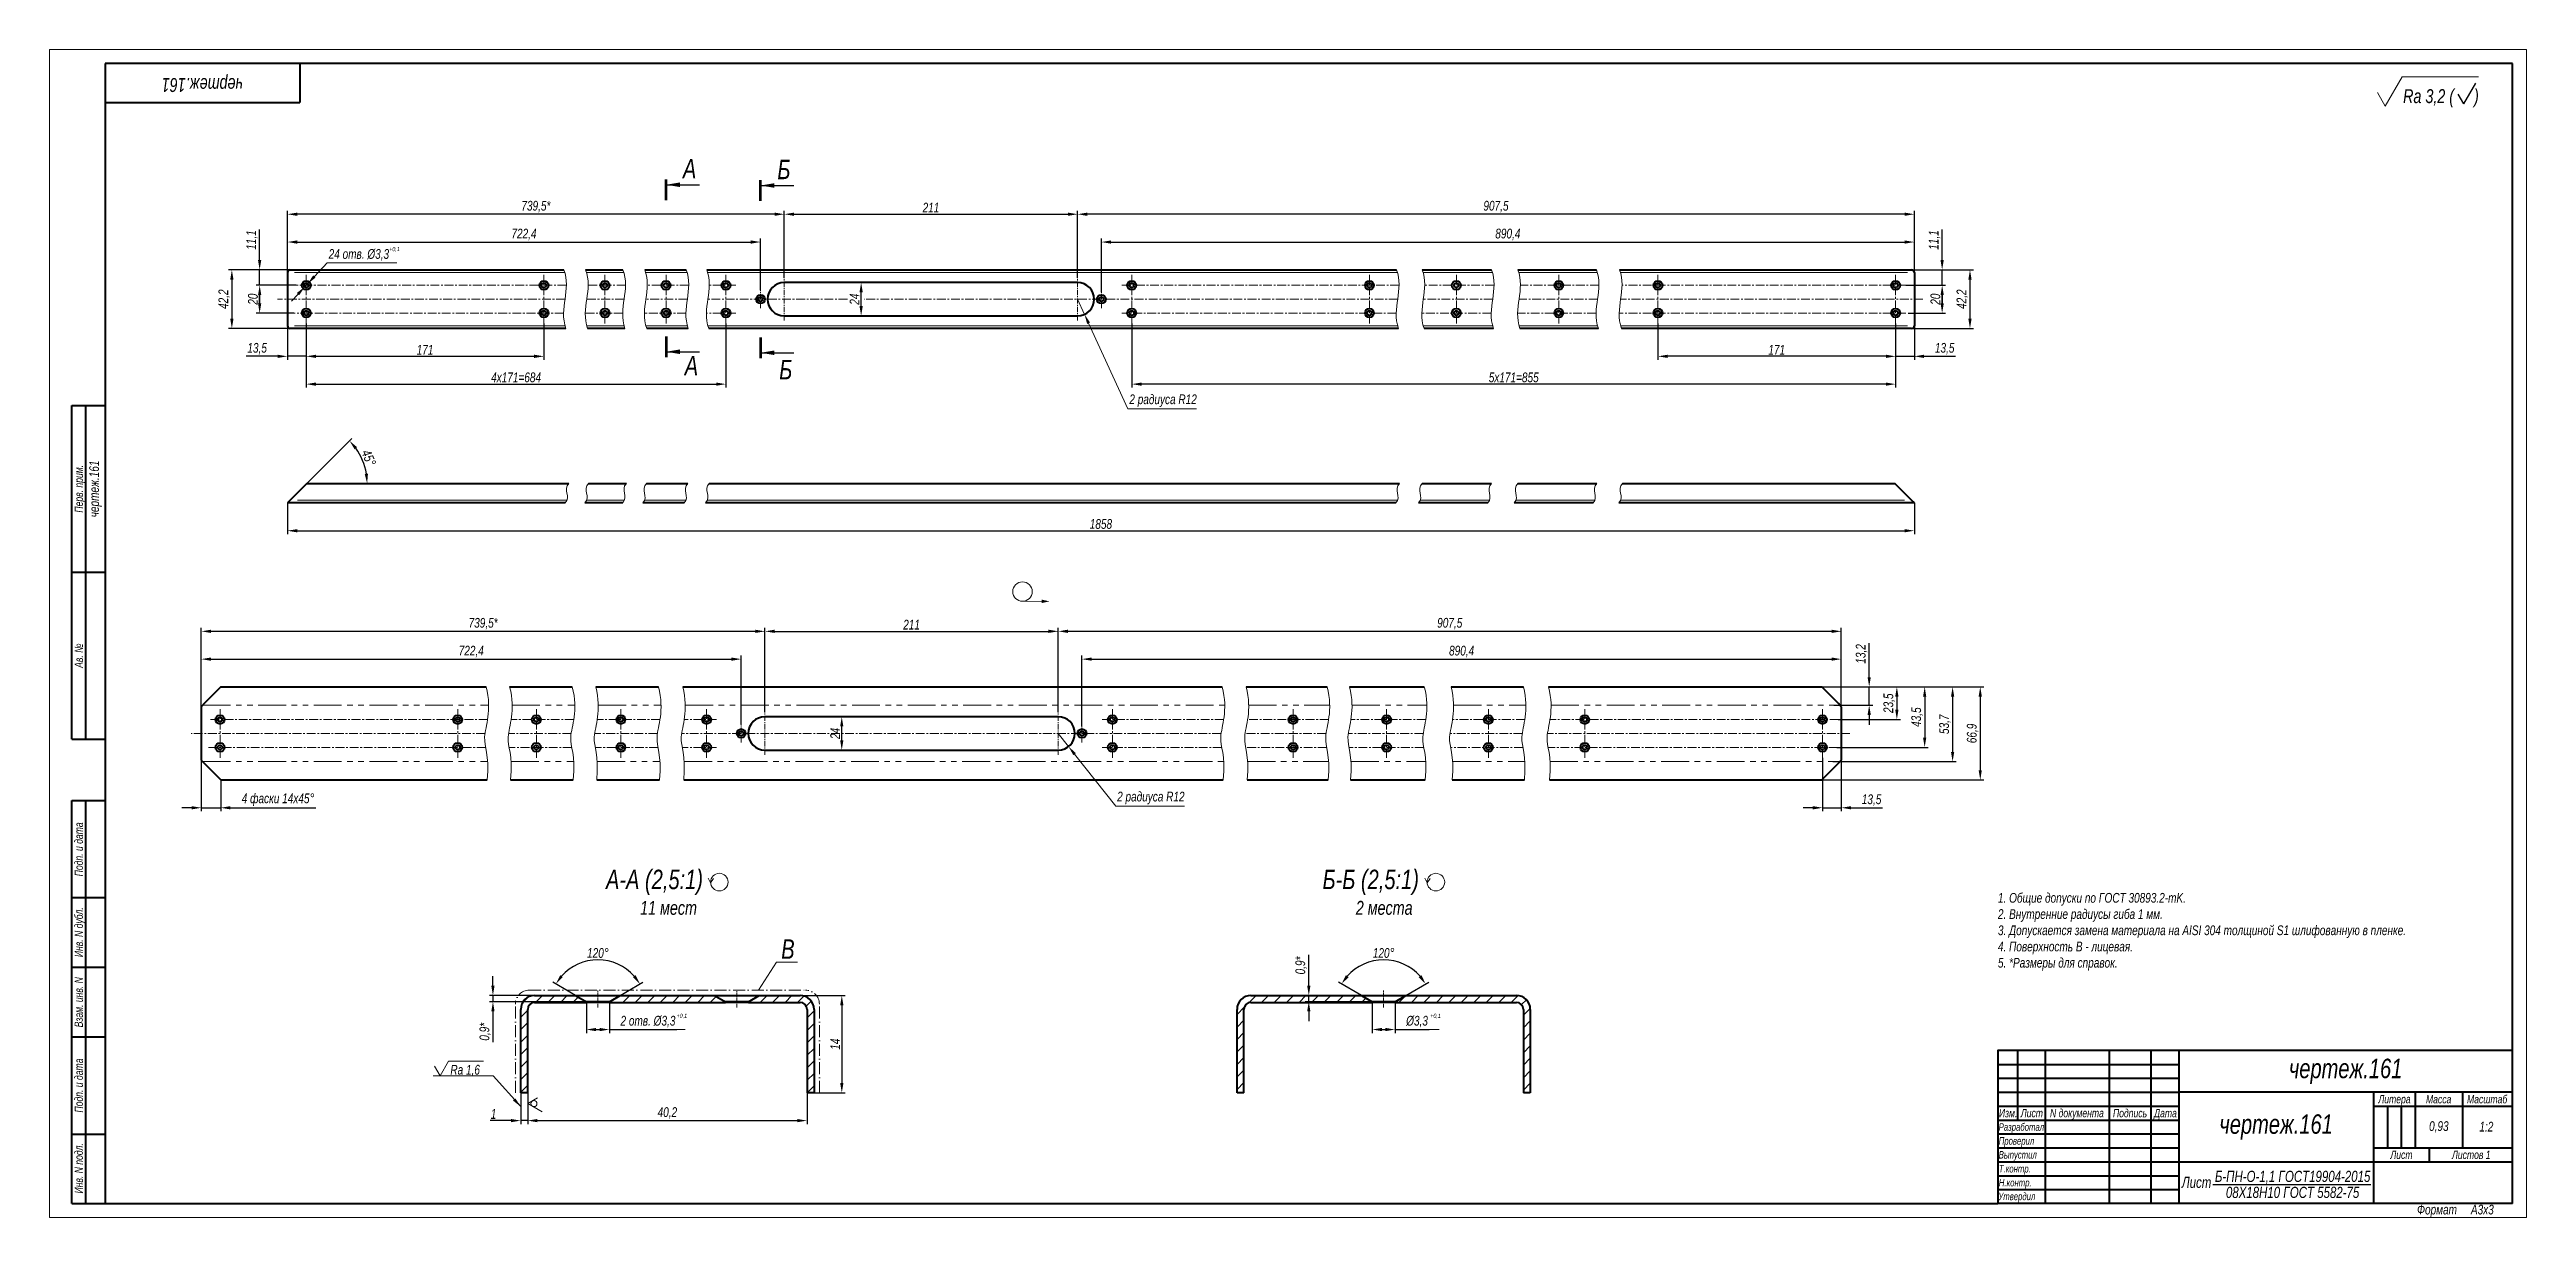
# Model space of a CAD drawing. Header units: millimetres. Extents: x 7312 to 17165, y -24193 to -22169.
# Drawn here: x 7312 to 8203, y -22589 to -22169 of the extents above; entities outside this region: 1.
import ezdxf

# ---------------------------------------------------------------- set-up
doc = ezdxf.new("R2010")
doc.units = ezdxf.units.MM
for name, pattern in [('LT_03', [20.32, 12.7, -2.54, 2.54, -2.54]), ('LT_04', [20, 10, -2, 2, -2, 2, -2]), ('LT_08', [10.16, 6.35, -1.27, 1.27, -1.27]), ('LT_09', [0.37, 0.24, -0.06, 0.01, -0.06])]:
    doc.linetypes.add(name, pattern=pattern)
for name, color, linetype, lineweight in [('Layer_01', 3, 'Continuous', 13), ('Layer_02', 5, 'LT_04', 13), ('Layer_04', 6, 'Continuous', 13), ('Layer_05', 7, 'Continuous', 40), ('Layer_07', 3, 'Continuous', 13), ('Layer_08', 1, 'Continuous', 15), ('Layer_09', 6, 'Continuous', 15), ('Layer_10', 1, 'LT_03', 15), ('Layer_11', 6, 'Continuous', 15), ('Layer_13', 1, 'Continuous', 13), ('Layer_15', 7, 'Continuous', 40), ('Layer_18', 7, 'Continuous', 18), ('Layer_20', 8, 'Continuous', 20)]:
    doc.layers.add(name, color=color, linetype=linetype, lineweight=lineweight)
doc.styles.add('Style_01', font='ARIALNI.TTF', dxfattribs={"width": 0.9, "height": 3.5})
doc.dimstyles.new('DimStyle_04', dxfattribs={"dimtxt": 3.5, "dimasz": 3.5, "dimexe": 1.25, "dimexo": 0, "dimtad": 1, "dimtxsty": 'Style_01', "dimcen": 2.5, "dimazin": 3, "dimtfac": 1, "dimtmove": 0, "dimatfit": 3})
doc.dimstyles.new('DimStyle_05', dxfattribs={"dimtxt": 3.5, "dimasz": 3.5, "dimexe": 1.25, "dimexo": 0, "dimtad": 1, "dimlfac": 2, "dimtxsty": 'Style_01', "dimcen": 0, "dimazin": 3, "dimtfac": 1, "dimtmove": 0, "dimatfit": 3})
doc.dimstyles.new('DimStyle_13', dxfattribs={"dimtxt": 3.5, "dimasz": 3.5, "dimexe": 1, "dimexo": 0, "dimtad": 1, "dimdec": 0, "dimlfac": 0.5, "dimtxsty": 'Style_01', "dimcen": 0, "dimclrd": 256, "dimclre": 256, "dimclrt": 256, "dimazin": 3, "dimtfac": 1, "dimtdec": 0, "dimtmove": 0, "dimatfit": 3, "dimlwd": 13, "dimlwe": 13})
doc.dimstyles.new('DimStyle_21', dxfattribs={"dimtxt": 3.5, "dimasz": 3.5, "dimexe": 1, "dimexo": 0, "dimtad": 1, "dimdec": 0, "dimlfac": 2, "dimtxsty": 'Style_01', "dimcen": 0, "dimclrd": 256, "dimclre": 256, "dimclrt": 256, "dimazin": 3, "dimtfac": 1, "dimtdec": 0, "dimtmove": 0, "dimatfit": 3, "dimlwd": 13, "dimlwe": 13})

msp = doc.modelspace()

# ---------------------------------------------------------------- texts
at = {"layer": 'Layer_01', "style": 'Style_01', "width": 0.9}
for s, height, p in [('Rа 3,2 (     )', 5, (8158.1788, -22188.0026)), ('А', 7, (7539.3878, -22215.0905)), ('Б', 7, (7573.368, -22215.364)), ('А', 7, (7540.0492, -22285.9095)), ('Б', 7, (7574.0294, -22287.3578)), ('В', 7, (7574.7559, -22495.7399)), ('1:2', 3.5, (8185.6211, -22557.8494))]:
    msp.add_text(s, height=height, dxfattribs=at).set_placement(p)
at = {"layer": 'Layer_01', "attachment_point": 5, "style": 'Style_01'}
for insert, char_height, width, rotation in [((7366.5495, -22180.749), 5, 70, 180), ((7328.1112, -22326.749), 3.5, 60, 90)]:
    msp.add_mtext('чертеж.161', dxfattribs=dict(at, insert=insert, char_height=char_height, width=width, rotation=rotation))
at = {"layer": 'Layer_01', "attachment_point": 1, "style": 'Style_01'}
for s, insert, char_height in [('А-А (2,5:1)', (7511.721, -22463.6898), 7), ('Б-Б (2,5:1)', (7769.4828, -22463.6898), 7), ('11 мест', (7524.0006, -22474.9143), 5), ('2 места', (7781.4383, -22474.9143), 5)]:
    msp.add_mtext(s, dxfattribs=dict(at, insert=insert, char_height=char_height))
at = {"layer": 'Layer_01', "insert": (8012.4262, -22499.9516), "char_height": 3.5, "attachment_point": 7, "style": 'Style_01'}
msp.add_mtext_dynamic_manual_height_columns('1. Общие допуски по ГОСТ 30893.2-mK.\\P2. Внутренние радиусы гиба 1 мм.\\P3. Допускается замена материала на AISI 304 толщиной S1 шлифованную в пленке.\\P4. Поверхность В - лицевая.\\P5. *Размеры для справок.', width=195.138224, gutter_width=17.5, heights=[-28.0438], dxfattribs=at)
at = {"layer": 'Layer_01', "attachment_point": 5, "style": 'Style_01'}
for s, insert, char_height, width in [('чертеж.161', (8137.5095, -22536.2174), 7, 120.079998), ('чертеж.161', (8112.4929, -22556.2307), 7, 70.046667), ('0,93', (8171.0319, -22556.2307), 3.5, 17.011333)]:
    msp.add_mtext(s, dxfattribs=dict(at, insert=insert, char_height=char_height, width=width))
at = {"layer": 'Layer_01', "linetype": 'Continuous', "char_height": 4, "width": 70.046667, "attachment_point": 5, "style": 'Style_01'}
for s, insert in [('Лист', (8083.8849, -22576.1495)), ('Б-ПН-О-1,1 ГОСТ19904-2015', (8118.4365, -22574.3494)), ('08Х18Н10 ГОСТ 5582-75', (8118.4205, -22579.7576))]:
    msp.add_mtext(s, dxfattribs=dict(at, insert=insert))
at = {"layer": 'Layer_07', "linetype": 'Continuous', "style": 'Style_01', "width": 0.9}
msp.add_text('Rа 1,6', height=3.5, dxfattribs=at).set_placement((7455.7381, -22537.3768))
at = {"layer": 'Layer_13', "style": 'Style_01', "width": 0.9}
for p in [(7433.7247, -22241.2445), (7537.0813, -22516.9931), (7808.2285, -22516.9931)]:
    msp.add_text('+0,1', height=1.5, dxfattribs=at).set_placement(p)

# ---------------------------------------------------------------- blocks, each defined once
blk = doc.blocks.new('Block_159')
at = {"layer": 'Layer_04'}
for p, q in [((4892.67, -28318.53), (4892.67, -28738.53)), ((5783.67, -28318.53), (4892.67, -28318.53)), ((5783.67, -28738.53), (5783.67, -28318.53)), ((4892.67, -28738.53), (5783.67, -28738.53))]:
    blk.add_line(p, q, dxfattribs=at)
at = {"layer": 'Layer_05', "linetype": 'Continuous'}
for p, q in [((4912.67, -28323.53), (4912.67, -28733.53)), ((5778.67, -28323.53), (4912.67, -28323.53)), ((4982.67, -28323.53), (4982.67, -28337.53)), ((5778.67, -28733.53), (5778.67, -28323.53)), ((4912.67, -28337.53), (4982.67, -28337.53)), ((4900.67, -28566.53), (4900.67, -28446.53)), ((4900.67, -28446.53), (4912.67, -28446.53)), ((4905.67, -28566.53), (4905.67, -28446.53)), ((4900.67, -28506.53), (4912.67, -28506.53)), ((4900.67, -28566.53), (4912.67, -28566.53)), ((4900.67, -28733.53), (4900.67, -28588.53)), ((4900.67, -28588.53), (4912.67, -28588.53)), ((4905.67, -28733.53), (4905.67, -28588.53)), ((4900.67, -28623.53), (4912.67, -28623.53)), ((4900.67, -28648.53), (4912.67, -28648.53)), ((4900.67, -28673.53), (4912.67, -28673.53)), ((5593.55, -28683.5), (5658.59, -28683.5)), ((5593.55, -28688.5), (5658.59, -28688.5)), ((5593.55, -28693.51), (5658.59, -28693.51)), ((5733.64, -28698.51), (5733.64, -28713.52)), ((5738.64, -28698.51), (5738.64, -28713.52)), ((4900.67, -28708.53), (4912.67, -28708.53)), ((5593.55, -28708.52), (5658.59, -28708.52)), ((5593.55, -28713.52), (5658.59, -28713.52)), ((5593.55, -28718.52), (5658.59, -28718.52)), ((5593.55, -28723.53), (5658.59, -28723.53)), ((4900.67, -28733.53), (4912.67, -28733.53)), ((4912.67, -28733.53), (5593.55, -28733.53)), ((5593.55, -28728.53), (5658.59, -28728.53)), ((5778.67, -28733.53), (5593.67, -28733.53))]:
    blk.add_line(p, q, dxfattribs=at)
for points in [[(5778.67, -28678.5), (5593.55, -28678.5), (5593.55, -28733.53)], [(5600.55, -28678.5), (5600.55, -28703.51)], [(5610.56, -28678.5), (5610.56, -28733.53)], [(5633.57, -28678.5), (5633.57, -28733.53)], [(5648.58, -28678.5), (5648.58, -28733.53)], [(5658.59, -28678.5), (5658.59, -28733.53)], [(5593.55, -28698.51), (5658.59, -28698.51)], [(5778.67, -28693.51), (5658.59, -28693.51)], [(5728.64, -28693.51), (5728.64, -28733.53)], [(5728.64, -28698.51), (5778.67, -28698.51)], [(5743.65, -28693.51), (5743.65, -28713.52)], [(5760.66, -28693.51), (5760.66, -28713.52)], [(5760.66, -28693.51), (5760.66, -28713.52)], [(5593.55, -28703.51), (5658.59, -28703.51)], [(5728.64, -28713.52), (5778.67, -28713.52)], [(5748.65, -28713.52), (5748.65, -28718.52)], [(5658.59, -28718.52), (5778.67, -28718.52)]]:
    blk.add_lwpolyline(points, dxfattribs=at)
at = {"layer": 'Layer_01', "linetype": 'Continuous', "lineweight": 25, "style": 'Style_01', "width": 0.9}
for s, p in [('Перв. прим.', (4904.67, -28485.06)), ('Ав. №', (4904.67, -28540.87)), ('Подп. и дата', (4904.67, -28615.85)), ('Инв. N дубл.', (4904.67, -28644.91)), ('Взам. инв. N', (4904.66, -28670.17)), ('Подп. и дата', (4904.67, -28700.8)), ('Инв. N подл.', (4904.67, -28729.91))]:
    blk.add_text(s, height=3, rotation=90, dxfattribs=at).set_placement(p)
for s, p in [('Литера', (5730.41, -28697.48)), ('Масса', (5747.54, -28697.51)), ('Масштаб', (5762.3, -28697.5)), ('Лист    ', (5734.72, -28717.49)), ('Листов 1', (5756.88, -28717.5))]:
    blk.add_text(s, height=3, dxfattribs=at).set_placement(p)
at = {"layer": 'Layer_01', "linetype": 'Continuous', "style": 'Style_01', "width": 0.9}
for s, height, p in [('Разработал', 2.7, (5593.81, -28707.35)), ('Изм.', 3, (5593.9, -28702.51)), ('Лист', 3, (5601.78, -28702.5)), ('N документа', 3, (5612.28, -28702.49)), ('Подпись', 3, (5634.93, -28702.51)), ('Дата', 3, (5649.72, -28702.52)), ('Проверил', 2.7, (5593.83, -28712.36)), ('Выпустил', 2.7, (5593.83, -28717.35)), ('Н.контр.', 2.7, (5593.86, -28727.36)), ('Т.контр.', 2.7, (5593.86, -28722.36)), ('Утвердил', 2.7, (5593.69, -28732.31))]:
    blk.add_text(s, height=height, dxfattribs=at).set_placement(p)
at = {"layer": 'Layer_01', "linetype": 'Continuous', "insert": (5744.31, -28733.94), "char_height": 3.5, "width": 32.9515, "attachment_point": 1, "style": 'Style_01'}
blk.add_mtext('Формат     А3x3', dxfattribs=at)
blk = doc.blocks.new('*D921')
at = {"layer": 'Defpoints', "color": 0, "ltscale": 0.5, "transparency": 16777216}
for p in [(7514.77, -22497.13), (7500.77, -22508.93), (7504.67, -22511.18), (7512.92, -22511.18), (7516.82, -22508.93)]:
    blk.add_point(p, dxfattribs=at)
at = {"layer": 'Layer_08', "color": 0, "lineweight": -2, "ltscale": 0.5, "transparency": 16777216}
for p, q in [((7500.77, -22508.93), (7492.57, -22504.19)), ((7516.82, -22508.93), (7525.02, -22504.19))]:
    blk.add_line(p, q, dxfattribs=at)
blk.add_arc((7508.8, -22513.56), 17.48, 41.49083, 138.50917, dxfattribs=at)
at = {"layer": 'Layer_08', "color": 0, "ltscale": 0.5, "transparency": 16777216}
for points in [[(7496.17, -22502.32), (7495.23, -22501.63), (7493.66, -22504.82)], [(7522.36, -22501.63), (7521.42, -22502.32), (7523.93, -22504.82)]]:
    blk.add_solid(points, dxfattribs=at)
at = {"layer": 'Layer_08', "color": 0, "ltscale": 0.5, "transparency": 16777216, "insert": (7508.8, -22493.66), "char_height": 3.5, "attachment_point": 5, "style": 'Style_01'}
blk.add_mtext('120°', dxfattribs=at)
blk = doc.blocks.new('*D919')
at = {"layer": 'Defpoints', "color": 0, "ltscale": 0.5, "transparency": 16777216}
for p in [(7504.67, -22511.43), (7512.92, -22511.43), (7512.92, -22521.18)]:
    blk.add_point(p, dxfattribs=at)
at = {"layer": 'Layer_08', "color": 0, "lineweight": -2, "ltscale": 0.5, "transparency": 16777216}
for p, q in [((7504.67, -22511.43), (7504.67, -22522.43)), ((7512.92, -22511.43), (7512.92, -22522.43)), ((7508.17, -22521.18), (7509.42, -22521.18)), ((7512.92, -22521.18), (7537.2, -22521.18))]:
    blk.add_line(p, q, dxfattribs=at)
at = {"layer": 'Layer_08', "color": 0, "ltscale": 0.5, "transparency": 16777216}
for points in [[(7508.17, -22520.59), (7508.17, -22521.76), (7504.67, -22521.18)], [(7509.42, -22520.59), (7509.42, -22521.76), (7512.92, -22521.18)]]:
    blk.add_solid(points, dxfattribs=at)
at = {"layer": 'Layer_08', "color": 0, "ltscale": 0.5, "transparency": 16777216, "insert": (7526.81, -22518.33), "char_height": 3.5, "attachment_point": 5, "style": 'Style_01'}
blk.add_mtext('2 отв. %%C3,3', dxfattribs=at)
blk = doc.blocks.new('*D922')
at = {"layer": 'Defpoints', "color": 0, "ltscale": 0.5, "transparency": 16777216}
for p in [(7471.05, -22511.18), (7500.77, -22508.93), (7504.67, -22511.18)]:
    blk.add_point(p, dxfattribs=at)
at = {"layer": 'Layer_08', "color": 0, "lineweight": -2, "ltscale": 0.5, "transparency": 16777216}
for p, q in [((7471.05, -22505.43), (7471.05, -22501.93)), ((7500.77, -22508.93), (7469.8, -22508.93)), ((7504.67, -22511.18), (7469.8, -22511.18)), ((7471.05, -22508.93), (7471.05, -22511.18)), ((7471.05, -22514.68), (7471.05, -22525.76))]:
    blk.add_line(p, q, dxfattribs=at)
at = {"layer": 'Layer_08', "color": 0, "ltscale": 0.5, "transparency": 16777216}
for points in [[(7470.46, -22505.43), (7471.63, -22505.43), (7471.05, -22508.93)], [(7470.46, -22514.68), (7471.63, -22514.68), (7471.05, -22511.18)]]:
    blk.add_solid(points, dxfattribs=at)
at = {"layer": 'Layer_08', "color": 0, "ltscale": 0.5, "transparency": 16777216, "insert": (7468.31, -22521.97), "char_height": 3.5, "attachment_point": 5, "rotation": 90, "style": 'Style_01'}
blk.add_mtext('0,9*', dxfattribs=at)
blk = doc.blocks.new('*D923')
at = {"layer": 'Defpoints', "color": 0, "ltscale": 0.5, "transparency": 16777216}
for p in [(7580.61, -22508.93), (7584.05, -22543.93), (7596.55, -22543.93)]:
    blk.add_point(p, dxfattribs=at)
at = {"layer": 'Layer_08', "color": 0, "lineweight": -2, "ltscale": 0.5, "transparency": 16777216}
for p, q in [((7580.61, -22508.93), (7597.8, -22508.93)), ((7596.55, -22512.43), (7596.55, -22540.43)), ((7584.05, -22543.93), (7597.8, -22543.93))]:
    blk.add_line(p, q, dxfattribs=at)
at = {"layer": 'Layer_08', "color": 0, "ltscale": 0.5, "transparency": 16777216}
for points in [[(7595.96, -22512.43), (7597.13, -22512.43), (7596.55, -22508.93)], [(7595.96, -22540.43), (7597.13, -22540.43), (7596.55, -22543.93)]]:
    blk.add_solid(points, dxfattribs=at)
at = {"layer": 'Layer_08', "color": 0, "ltscale": 0.5, "transparency": 16777216, "insert": (7594.16, -22526.43), "char_height": 3.5, "attachment_point": 5, "rotation": 90, "style": 'Style_01'}
blk.add_mtext('14', dxfattribs=at)
blk = doc.blocks.new('*D920')
at = {"layer": 'Defpoints', "color": 0, "ltscale": 0.5, "transparency": 16777216}
for p in [(7481.05, -22543.93), (7483.55, -22543.93), (7481.05, -22553.93)]:
    blk.add_point(p, dxfattribs=at)
at = {"layer": 'Layer_08', "color": 0, "lineweight": -2, "ltscale": 0.5, "transparency": 16777216}
for p, q in [((7481.05, -22543.93), (7481.05, -22555.18)), ((7483.55, -22543.93), (7483.55, -22555.18)), ((7477.55, -22553.93), (7470.04, -22553.93)), ((7483.55, -22553.93), (7481.05, -22553.93)), ((7487.05, -22553.93), (7490.55, -22553.93))]:
    blk.add_line(p, q, dxfattribs=at)
at = {"layer": 'Layer_08', "color": 0, "ltscale": 0.5, "transparency": 16777216}
for points in [[(7477.55, -22553.34), (7477.55, -22554.51), (7481.05, -22553.93)], [(7487.05, -22553.34), (7487.05, -22554.51), (7483.55, -22553.93)]]:
    blk.add_solid(points, dxfattribs=at)
at = {"layer": 'Layer_08', "color": 0, "ltscale": 0.5, "transparency": 16777216, "insert": (7471.27, -22551.54), "char_height": 3.5, "attachment_point": 5, "style": 'Style_01'}
blk.add_mtext('1', dxfattribs=at)
blk = doc.blocks.new('*D924')
at = {"layer": 'Defpoints', "color": 0, "ltscale": 0.5, "transparency": 16777216}
for p in [(7584.05, -22541.99), (7483.55, -22543.93), (7584.05, -22553.93)]:
    blk.add_point(p, dxfattribs=at)
at = {"layer": 'Layer_08', "color": 0, "lineweight": -2, "ltscale": 0.5, "transparency": 16777216}
for p, q in [((7584.05, -22541.99), (7584.05, -22555.18)), ((7483.55, -22543.93), (7483.55, -22555.18)), ((7487.05, -22553.93), (7580.55, -22553.93))]:
    blk.add_line(p, q, dxfattribs=at)
at = {"layer": 'Layer_08', "color": 0, "ltscale": 0.5, "transparency": 16777216}
for points in [[(7487.05, -22553.34), (7487.05, -22554.51), (7483.55, -22553.93)], [(7580.55, -22553.34), (7580.55, -22554.51), (7584.05, -22553.93)]]:
    blk.add_solid(points, dxfattribs=at)
at = {"layer": 'Layer_08', "color": 0, "ltscale": 0.5, "transparency": 16777216, "insert": (7533.8, -22551.19), "char_height": 3.5, "attachment_point": 5, "style": 'Style_01'}
blk.add_mtext('40,2', dxfattribs=at)
blk = doc.blocks.new('*D925')
at = {"layer": 'Defpoints', "color": 0, "ltscale": 0.5, "transparency": 16777216}
for p in [(7797.44, -22497.13), (7783.44, -22508.93), (7787.33, -22511.18), (7795.58, -22511.18), (7799.48, -22508.93)]:
    blk.add_point(p, dxfattribs=at)
at = {"layer": 'Layer_08', "color": 0, "lineweight": -2, "ltscale": 0.5, "transparency": 16777216}
for p, q in [((7783.44, -22508.93), (7775.24, -22504.19)), ((7799.48, -22508.93), (7807.68, -22504.19))]:
    blk.add_line(p, q, dxfattribs=at)
blk.add_arc((7791.46, -22513.56), 17.48, 41.49083, 138.50917, dxfattribs=at)
at = {"layer": 'Layer_08', "color": 0, "ltscale": 0.5, "transparency": 16777216}
for points in [[(7778.84, -22502.32), (7777.89, -22501.63), (7776.32, -22504.82)], [(7805.03, -22501.63), (7804.08, -22502.32), (7806.6, -22504.82)]]:
    blk.add_solid(points, dxfattribs=at)
at = {"layer": 'Layer_08', "color": 0, "ltscale": 0.5, "transparency": 16777216, "insert": (7791.46, -22493.66), "char_height": 3.5, "attachment_point": 5, "style": 'Style_01'}
blk.add_mtext('120°', dxfattribs=at)
blk = doc.blocks.new('*D926')
at = {"layer": 'Defpoints', "color": 0, "ltscale": 0.5, "transparency": 16777216}
for p in [(7787.33, -22511.43), (7795.58, -22511.43), (7795.58, -22521.18)]:
    blk.add_point(p, dxfattribs=at)
at = {"layer": 'Layer_08', "color": 0, "lineweight": -2, "ltscale": 0.5, "transparency": 16777216}
for p, q in [((7787.33, -22511.43), (7787.33, -22522.43)), ((7795.58, -22511.43), (7795.58, -22522.43)), ((7790.83, -22521.18), (7792.08, -22521.18)), ((7795.58, -22521.18), (7807.86, -22521.18))]:
    blk.add_line(p, q, dxfattribs=at)
at = {"layer": 'Layer_08', "color": 0, "ltscale": 0.5, "transparency": 16777216}
for points in [[(7790.83, -22520.59), (7790.83, -22521.76), (7787.33, -22521.18)], [(7792.08, -22520.59), (7792.08, -22521.76), (7795.58, -22521.18)]]:
    blk.add_solid(points, dxfattribs=at)
at = {"layer": 'Layer_08', "color": 0, "ltscale": 0.5, "transparency": 16777216, "insert": (7803.47, -22518.33), "char_height": 3.5, "attachment_point": 5, "style": 'Style_01'}
blk.add_mtext('%%C3,3', dxfattribs=at)
blk = doc.blocks.new('*D927')
at = {"layer": 'Defpoints', "color": 0, "ltscale": 0.5, "transparency": 16777216}
for p in [(7764.53, -22511.18), (7783.44, -22508.93), (7787.33, -22511.18)]:
    blk.add_point(p, dxfattribs=at)
at = {"layer": 'Layer_08', "color": 0, "lineweight": -2, "ltscale": 0.5, "transparency": 16777216}
for p, q in [((7764.53, -22505.43), (7764.53, -22494.34)), ((7783.44, -22508.93), (7763.28, -22508.93)), ((7787.33, -22511.18), (7763.28, -22511.18)), ((7764.53, -22511.18), (7764.53, -22508.93)), ((7764.53, -22514.68), (7764.53, -22518.18))]:
    blk.add_line(p, q, dxfattribs=at)
at = {"layer": 'Layer_08', "color": 0, "ltscale": 0.5, "transparency": 16777216}
for points in [[(7763.94, -22505.43), (7765.11, -22505.43), (7764.53, -22508.93)], [(7763.94, -22514.68), (7765.11, -22514.68), (7764.53, -22511.18)]]:
    blk.add_solid(points, dxfattribs=at)
at = {"layer": 'Layer_08', "color": 0, "ltscale": 0.5, "transparency": 16777216, "insert": (7761.79, -22498.13), "char_height": 3.5, "attachment_point": 5, "rotation": 90, "style": 'Style_01'}
blk.add_mtext('0,9*', dxfattribs=at)
blk = doc.blocks.new('*D950')
at = {"layer": 'Defpoints', "color": 0, "ltscale": 0.5, "transparency": 16777216}
for p in [(7567.31, -22237.97), (7397.13, -22243.25), (7567.31, -22255.3)]:
    blk.add_point(p, dxfattribs=at)
at = {"layer": 'Layer_08', "color": 0, "lineweight": -2, "ltscale": 0.5, "transparency": 16777216}
for p, q in [((7397.13, -22243.25), (7397.13, -22236.72)), ((7400.63, -22237.97), (7563.81, -22237.97)), ((7567.31, -22255.3), (7567.31, -22236.72))]:
    blk.add_line(p, q, dxfattribs=at)
at = {"layer": 'Layer_08', "color": 0, "ltscale": 0.5, "transparency": 16777216}
for points in [[(7400.63, -22237.39), (7400.63, -22238.56), (7397.13, -22237.97)], [(7563.81, -22237.39), (7563.81, -22238.56), (7567.31, -22237.97)]]:
    blk.add_solid(points, dxfattribs=at)
at = {"layer": 'Layer_08', "color": 0, "ltscale": 0.5, "transparency": 16777216, "insert": (7482.22, -22235.24), "char_height": 3.5, "attachment_point": 5, "style": 'Style_01'}
blk.add_mtext('722,4', dxfattribs=at)
blk = doc.blocks.new('*D951')
at = {"layer": 'Defpoints', "color": 0, "ltscale": 0.5, "transparency": 16777216}
for p in [(7397.13, -22227.97), (7397.13, -22249.93), (7575.86, -22250.81)]:
    blk.add_point(p, dxfattribs=at)
at = {"layer": 'Layer_08', "color": 0, "lineweight": -2, "ltscale": 0.5, "transparency": 16777216}
for p, q in [((7397.13, -22249.93), (7397.13, -22226.72)), ((7572.36, -22227.97), (7400.63, -22227.97)), ((7575.86, -22250.81), (7575.86, -22226.72))]:
    blk.add_line(p, q, dxfattribs=at)
at = {"layer": 'Layer_08', "color": 0, "ltscale": 0.5, "transparency": 16777216}
for points in [[(7400.63, -22227.39), (7400.63, -22228.56), (7397.13, -22227.97)], [(7572.36, -22227.39), (7572.36, -22228.56), (7575.86, -22227.97)]]:
    blk.add_solid(points, dxfattribs=at)
at = {"layer": 'Layer_08', "color": 0, "ltscale": 0.5, "transparency": 16777216, "insert": (7486.5, -22225.24), "char_height": 3.5, "attachment_point": 5, "style": 'Style_01'}
blk.add_mtext('739,5*', dxfattribs=at)
blk = doc.blocks.new('*D947')
at = {"layer": 'Defpoints', "color": 0, "ltscale": 0.5, "transparency": 16777216}
for p in [(7982.36, -22237.97), (7689.91, -22255.95), (7982.36, -22250.43)]:
    blk.add_point(p, dxfattribs=at)
at = {"layer": 'Layer_08', "color": 0, "lineweight": -2, "ltscale": 0.5, "transparency": 16777216}
for p, q in [((7689.91, -22255.95), (7689.91, -22236.72)), ((7693.41, -22237.97), (7978.86, -22237.97)), ((7982.36, -22250.43), (7982.36, -22236.72))]:
    blk.add_line(p, q, dxfattribs=at)
at = {"layer": 'Layer_08', "color": 0, "ltscale": 0.5, "transparency": 16777216}
for points in [[(7693.41, -22237.39), (7693.41, -22238.56), (7689.91, -22237.97)], [(7978.86, -22237.39), (7978.86, -22238.56), (7982.36, -22237.97)]]:
    blk.add_solid(points, dxfattribs=at)
at = {"layer": 'Layer_08', "color": 0, "ltscale": 0.5, "transparency": 16777216, "insert": (7836.14, -22235.24), "char_height": 3.5, "attachment_point": 5, "style": 'Style_01'}
blk.add_mtext('890,4', dxfattribs=at)
blk = doc.blocks.new('*D948')
at = {"layer": 'Defpoints', "color": 0, "ltscale": 0.5, "transparency": 16777216}
for p in [(7681.36, -22227.97), (7681.36, -22250.81), (7982.36, -22250.43)]:
    blk.add_point(p, dxfattribs=at)
at = {"layer": 'Layer_08', "color": 0, "lineweight": -2, "ltscale": 0.5, "transparency": 16777216}
for p, q in [((7681.36, -22250.81), (7681.36, -22226.72)), ((7978.86, -22227.97), (7684.86, -22227.97)), ((7982.36, -22250.43), (7982.36, -22226.72))]:
    blk.add_line(p, q, dxfattribs=at)
at = {"layer": 'Layer_08', "color": 0, "ltscale": 0.5, "transparency": 16777216}
for points in [[(7684.86, -22227.39), (7684.86, -22228.56), (7681.36, -22227.97)], [(7978.86, -22227.39), (7978.86, -22228.56), (7982.36, -22227.97)]]:
    blk.add_solid(points, dxfattribs=at)
at = {"layer": 'Layer_08', "color": 0, "ltscale": 0.5, "transparency": 16777216, "insert": (7831.86, -22225.24), "char_height": 3.5, "attachment_point": 5, "style": 'Style_01'}
blk.add_mtext('907,5', dxfattribs=at)
blk = doc.blocks.new('*D949')
at = {"layer": 'Defpoints', "color": 0, "ltscale": 0.5, "transparency": 16777216}
for p in [(7681.36, -22227.97), (7575.86, -22250.81), (7681.36, -22250.81)]:
    blk.add_point(p, dxfattribs=at)
at = {"layer": 'Layer_08', "color": 0, "lineweight": -2, "ltscale": 0.5, "transparency": 16777216}
for p, q in [((7575.86, -22250.81), (7575.86, -22226.72)), ((7579.36, -22227.97), (7677.86, -22227.97)), ((7681.36, -22250.81), (7681.36, -22226.72))]:
    blk.add_line(p, q, dxfattribs=at)
at = {"layer": 'Layer_08', "color": 0, "ltscale": 0.5, "transparency": 16777216}
for points in [[(7579.36, -22227.39), (7579.36, -22228.56), (7575.86, -22227.97)], [(7677.86, -22227.39), (7677.86, -22228.56), (7681.36, -22227.97)]]:
    blk.add_solid(points, dxfattribs=at)
at = {"layer": 'Layer_08', "color": 0, "ltscale": 0.5, "transparency": 16777216, "insert": (7628.61, -22225.59), "char_height": 3.5, "attachment_point": 5, "style": 'Style_01'}
blk.add_mtext('211', dxfattribs=at)
blk = doc.blocks.new('*D952')
at = {"layer": 'Defpoints', "color": 0, "ltscale": 0.5, "transparency": 16777216}
for p in [(7600.97, -22252.52), (7603.49, -22252.52), (7600.28, -22264.52)]:
    blk.add_point(p, dxfattribs=at)
at = {"layer": 'Layer_08', "color": 0, "lineweight": -2, "ltscale": 0.5, "transparency": 16777216}
for p, q in [((7600.97, -22252.52), (7604.74, -22252.52)), ((7603.49, -22261.02), (7603.49, -22256.02)), ((7600.28, -22264.52), (7604.74, -22264.52))]:
    blk.add_line(p, q, dxfattribs=at)
at = {"layer": 'Layer_08', "color": 0, "ltscale": 0.5, "transparency": 16777216}
for points in [[(7602.91, -22256.02), (7604.08, -22256.02), (7603.49, -22252.52)], [(7602.91, -22261.02), (7604.08, -22261.02), (7603.49, -22264.52)]]:
    blk.add_solid(points, dxfattribs=at)
at = {"layer": 'Layer_08', "color": 0, "ltscale": 0.5, "transparency": 16777216, "insert": (7601.11, -22258.52), "char_height": 3.5, "attachment_point": 5, "rotation": 90, "style": 'Style_01'}
blk.add_mtext('24', dxfattribs=at)
blk = doc.blocks.new('*D940')
at = {"layer": 'Defpoints', "color": 0, "ltscale": 0.5, "transparency": 16777216}
for p in [(7403.32, -22254.13), (7404.45, -22252.92)]:
    blk.add_point(p, dxfattribs=at)
at = {"layer": 'Layer_08', "linetype": 'Continuous', "lineweight": 13, "ltscale": 0.5, "transparency": 16777216}
for p, q in [((7411.43, -22245.43), (7406.83, -22250.36)), ((7433.59, -22245.43), (7411.43, -22245.43)), ((7400.93, -22256.69), (7398.55, -22259.25)), ((7403.32, -22254.13), (7404.45, -22252.92))]:
    blk.add_line(p, q, dxfattribs=at)
at = {"layer": 'Layer_08', "ltscale": 0.5, "transparency": 16777216}
for points in [[(7400.51, -22256.29), (7401.36, -22257.09), (7403.32, -22254.13)], [(7406.4, -22249.96), (7407.26, -22250.76), (7404.45, -22252.92)]]:
    blk.add_solid(points, dxfattribs=at)
at = {"layer": 'Layer_08', "ltscale": 0.5, "transparency": 16777216, "insert": (7422.82, -22242.58), "char_height": 3.5, "attachment_point": 5, "style": 'Style_01'}
blk.add_mtext('24 отв. %%C3,3', dxfattribs=at)
blk = doc.blocks.new('*D941')
at = {"layer": 'Defpoints', "color": 0, "ltscale": 0.5, "transparency": 16777216}
for p in [(7681.36, -22258.52), (7683.86, -22263.98)]:
    blk.add_point(p, dxfattribs=at)
at = {"layer": 'Layer_08', "linetype": 'Continuous', "lineweight": 13, "ltscale": 0.5, "transparency": 16777216}
for p, q in [((7681.36, -22258.52), (7683.86, -22263.98)), ((7699.45, -22297.96), (7685.32, -22267.16)), ((7724.15, -22297.96), (7699.45, -22297.96))]:
    blk.add_line(p, q, dxfattribs=at)
at = {"layer": 'Layer_08', "ltscale": 0.5, "transparency": 16777216}
blk.add_solid([(7685.85, -22266.92), (7684.79, -22267.4), (7683.86, -22263.98)], dxfattribs=at)
at = {"layer": 'Layer_08', "ltscale": 0.5, "transparency": 16777216, "insert": (7712.11, -22295.04), "char_height": 3.5, "attachment_point": 5, "style": 'Style_01'}
blk.add_mtext('2 радиуса R12', dxfattribs=at)
blk = doc.blocks.new('*D953')
at = {"layer": 'Defpoints', "color": 0, "ltscale": 0.5, "transparency": 16777216}
for p in [(7397.13, -22267.02), (7403.88, -22267.25), (7397.13, -22279.07)]:
    blk.add_point(p, dxfattribs=at)
at = {"layer": 'Layer_08', "color": 0, "lineweight": -2, "ltscale": 0.5, "transparency": 16777216}
for p, q in [((7397.13, -22267.02), (7397.13, -22280.32)), ((7403.88, -22267.25), (7403.88, -22280.32)), ((7393.63, -22279.07), (7382.34, -22279.07)), ((7403.88, -22279.07), (7397.13, -22279.07)), ((7407.38, -22279.07), (7410.88, -22279.07))]:
    blk.add_line(p, q, dxfattribs=at)
at = {"layer": 'Layer_08', "color": 0, "ltscale": 0.5, "transparency": 16777216}
for points in [[(7393.63, -22278.49), (7393.63, -22279.66), (7397.13, -22279.07)], [(7407.38, -22278.49), (7407.38, -22279.66), (7403.88, -22279.07)]]:
    blk.add_solid(points, dxfattribs=at)
at = {"layer": 'Layer_08', "color": 0, "ltscale": 0.5, "transparency": 16777216, "insert": (7386.23, -22276.34), "char_height": 3.5, "attachment_point": 5, "style": 'Style_01'}
blk.add_mtext('13,5', dxfattribs=at)
blk = doc.blocks.new('*D954')
at = {"layer": 'Defpoints', "color": 0, "ltscale": 0.5, "transparency": 16777216}
for p in [(7403.88, -22267.25), (7489.38, -22267.25), (7489.38, -22279.07)]:
    blk.add_point(p, dxfattribs=at)
at = {"layer": 'Layer_08', "color": 0, "lineweight": -2, "ltscale": 0.5, "transparency": 16777216}
for p, q in [((7403.88, -22267.25), (7403.88, -22280.32)), ((7489.38, -22267.25), (7489.38, -22280.32)), ((7407.38, -22279.07), (7485.88, -22279.07))]:
    blk.add_line(p, q, dxfattribs=at)
at = {"layer": 'Layer_08', "color": 0, "ltscale": 0.5, "transparency": 16777216}
for points in [[(7407.38, -22278.49), (7407.38, -22279.66), (7403.88, -22279.07)], [(7485.88, -22278.49), (7485.88, -22279.66), (7489.38, -22279.07)]]:
    blk.add_solid(points, dxfattribs=at)
at = {"layer": 'Layer_08', "color": 0, "ltscale": 0.5, "transparency": 16777216, "insert": (7446.63, -22276.69), "char_height": 3.5, "attachment_point": 5, "style": 'Style_01'}
blk.add_mtext('171', dxfattribs=at)
blk = doc.blocks.new('*D956')
at = {"layer": 'Defpoints', "color": 0, "ltscale": 0.5, "transparency": 16777216}
for p in [(7982.36, -22265.18), (7975.61, -22267.25), (7975.61, -22279.07)]:
    blk.add_point(p, dxfattribs=at)
at = {"layer": 'Layer_08', "color": 0, "lineweight": -2, "ltscale": 0.5, "transparency": 16777216}
for p, q in [((7982.36, -22265.18), (7982.36, -22280.32)), ((7975.61, -22267.25), (7975.61, -22280.32)), ((7972.11, -22279.07), (7968.61, -22279.07)), ((7975.61, -22279.07), (7982.36, -22279.07)), ((7985.86, -22279.07), (7997.16, -22279.07))]:
    blk.add_line(p, q, dxfattribs=at)
at = {"layer": 'Layer_08', "color": 0, "ltscale": 0.5, "transparency": 16777216}
for points in [[(7972.11, -22278.49), (7972.11, -22279.66), (7975.61, -22279.07)], [(7985.86, -22278.49), (7985.86, -22279.66), (7982.36, -22279.07)]]:
    blk.add_solid(points, dxfattribs=at)
at = {"layer": 'Layer_08', "color": 0, "ltscale": 0.5, "transparency": 16777216, "insert": (7993.26, -22276.34), "char_height": 3.5, "attachment_point": 5, "style": 'Style_01'}
blk.add_mtext('13,5', dxfattribs=at)
blk = doc.blocks.new('*D957')
at = {"layer": 'Defpoints', "color": 0, "ltscale": 0.5, "transparency": 16777216}
for p in [(7890.11, -22267.25), (7975.61, -22267.25), (7890.11, -22279.07)]:
    blk.add_point(p, dxfattribs=at)
at = {"layer": 'Layer_08', "color": 0, "lineweight": -2, "ltscale": 0.5, "transparency": 16777216}
for p, q in [((7890.11, -22267.25), (7890.11, -22280.32)), ((7975.61, -22267.25), (7975.61, -22280.32)), ((7972.11, -22279.07), (7893.61, -22279.07))]:
    blk.add_line(p, q, dxfattribs=at)
at = {"layer": 'Layer_08', "color": 0, "ltscale": 0.5, "transparency": 16777216}
for points in [[(7893.61, -22278.49), (7893.61, -22279.66), (7890.11, -22279.07)], [(7972.11, -22278.49), (7972.11, -22279.66), (7975.61, -22279.07)]]:
    blk.add_solid(points, dxfattribs=at)
at = {"layer": 'Layer_08', "color": 0, "ltscale": 0.5, "transparency": 16777216, "insert": (7932.86, -22276.69), "char_height": 3.5, "attachment_point": 5, "style": 'Style_01'}
blk.add_mtext('171', dxfattribs=at)
blk = doc.blocks.new('*D958')
at = {"layer": 'Defpoints', "color": 0, "ltscale": 0.5, "transparency": 16777216}
for p in [(7700.86, -22267.25), (7975.61, -22267.25), (7700.86, -22289.07)]:
    blk.add_point(p, dxfattribs=at)
at = {"layer": 'Layer_08', "color": 0, "lineweight": -2, "ltscale": 0.5, "transparency": 16777216}
for p, q in [((7700.86, -22267.25), (7700.86, -22290.32)), ((7975.61, -22267.25), (7975.61, -22290.32)), ((7972.11, -22289.07), (7704.36, -22289.07))]:
    blk.add_line(p, q, dxfattribs=at)
at = {"layer": 'Layer_08', "color": 0, "ltscale": 0.5, "transparency": 16777216}
for points in [[(7704.36, -22288.49), (7704.36, -22289.66), (7700.86, -22289.07)], [(7972.11, -22288.49), (7972.11, -22289.66), (7975.61, -22289.07)]]:
    blk.add_solid(points, dxfattribs=at)
at = {"layer": 'Layer_08', "color": 0, "ltscale": 0.5, "transparency": 16777216, "insert": (7838.24, -22286.66), "char_height": 3.5, "attachment_point": 5, "style": 'Style_01'}
blk.add_mtext('5x171=855', dxfattribs=at)
blk = doc.blocks.new('*D959')
at = {"layer": 'Defpoints', "color": 0, "ltscale": 0.5, "transparency": 16777216}
for p in [(7397.13, -22331.79), (7982.36, -22331.79), (7982.36, -22341.79)]:
    blk.add_point(p, dxfattribs=at)
at = {"layer": 'Layer_08', "color": 0, "lineweight": -2, "ltscale": 0.5, "transparency": 16777216}
for p, q in [((7397.13, -22331.79), (7397.13, -22343.04)), ((7982.36, -22331.79), (7982.36, -22343.04)), ((7400.63, -22341.79), (7978.86, -22341.79))]:
    blk.add_line(p, q, dxfattribs=at)
at = {"layer": 'Layer_08', "color": 0, "ltscale": 0.5, "transparency": 16777216}
for points in [[(7400.63, -22341.21), (7400.63, -22342.37), (7397.13, -22341.79)], [(7978.86, -22341.21), (7978.86, -22342.37), (7982.36, -22341.79)]]:
    blk.add_solid(points, dxfattribs=at)
at = {"layer": 'Layer_08', "color": 0, "ltscale": 0.5, "transparency": 16777216, "insert": (7689.75, -22339.38), "char_height": 3.5, "attachment_point": 5, "style": 'Style_01'}
blk.add_mtext('1858', dxfattribs=at)
blk = doc.blocks.new('*D960')
at = {"layer": 'Defpoints', "color": 0, "ltscale": 0.5, "transparency": 16777216}
for p in [(7425.07, -22319.18), (7404.13, -22324.79), (7404.13, -22324.79), (7498.37, -22324.79), (7398.13, -22330.79)]:
    blk.add_point(p, dxfattribs=at)
at = {"layer": 'Layer_08', "color": 0, "lineweight": -2, "ltscale": 0.5, "transparency": 16777216}
blk.add_line((7404.13, -22324.79), (7420.34, -22308.58), dxfattribs=at)
blk.add_arc((7404.13, -22324.79), 21.67, 9.26357, 35.73643, dxfattribs=at)
at = {"layer": 'Layer_08', "color": 0, "ltscale": 0.5, "transparency": 16777216}
for points in [[(7421.28, -22312.51), (7422.17, -22311.75), (7419.46, -22309.46)], [(7426.1, -22321.25), (7424.94, -22321.35), (7425.8, -22324.79)]]:
    blk.add_solid(points, dxfattribs=at)
at = {"layer": 'Layer_08', "color": 0, "ltscale": 0.5, "transparency": 16777216, "insert": (7426.38, -22315.58), "char_height": 3.5, "attachment_point": 5, "rotation": 292.5, "style": 'Style_01'}
blk.add_mtext('45°', dxfattribs=at)
blk = doc.blocks.new('*D942')
at = {"layer": 'Defpoints', "color": 0, "ltscale": 0.5, "transparency": 16777216}
for p in [(7980.09, -22253.52), (7992.36, -22253.52), (7980.09, -22263.52)]:
    blk.add_point(p, dxfattribs=at)
at = {"layer": 'Layer_08', "color": 0, "lineweight": -2, "ltscale": 0.5, "transparency": 16777216}
for p, q in [((7980.09, -22253.52), (7993.61, -22253.52)), ((7992.36, -22260.02), (7992.36, -22257.02)), ((7980.09, -22263.52), (7993.61, -22263.52))]:
    blk.add_line(p, q, dxfattribs=at)
at = {"layer": 'Layer_08', "color": 0, "ltscale": 0.5, "transparency": 16777216}
for points in [[(7991.78, -22257.02), (7992.95, -22257.02), (7992.36, -22253.52)], [(7991.78, -22260.02), (7992.95, -22260.02), (7992.36, -22263.52)]]:
    blk.add_solid(points, dxfattribs=at)
at = {"layer": 'Layer_08', "color": 0, "ltscale": 0.5, "transparency": 16777216, "insert": (7989.95, -22258.52), "char_height": 3.5, "attachment_point": 5, "rotation": 90, "style": 'Style_01'}
blk.add_mtext('20', dxfattribs=at)
blk = doc.blocks.new('*D943')
at = {"layer": 'Defpoints', "color": 0, "ltscale": 0.5, "transparency": 16777216}
for p in [(7979.22, -22247.97), (7980.2, -22269.07), (8002.36, -22269.07)]:
    blk.add_point(p, dxfattribs=at)
at = {"layer": 'Layer_08', "color": 0, "lineweight": -2, "ltscale": 0.5, "transparency": 16777216}
for p, q in [((7979.22, -22247.97), (8003.61, -22247.97)), ((8002.36, -22251.47), (8002.36, -22265.57)), ((7980.2, -22269.07), (8003.61, -22269.07))]:
    blk.add_line(p, q, dxfattribs=at)
at = {"layer": 'Layer_08', "color": 0, "ltscale": 0.5, "transparency": 16777216}
for points in [[(8001.78, -22251.47), (8002.95, -22251.47), (8002.36, -22247.97)], [(8001.78, -22265.57), (8002.95, -22265.57), (8002.36, -22269.07)]]:
    blk.add_solid(points, dxfattribs=at)
at = {"layer": 'Layer_08', "color": 0, "ltscale": 0.5, "transparency": 16777216, "insert": (7999.63, -22258.52), "char_height": 3.5, "attachment_point": 5, "rotation": 90, "style": 'Style_01'}
blk.add_mtext('42,2', dxfattribs=at)
blk = doc.blocks.new('*D961')
at = {"layer": 'Defpoints', "color": 0, "ltscale": 0.5, "transparency": 16777216}
for p in [(7979.99, -22247.97), (7979.26, -22253.52), (7992.36, -22253.52)]:
    blk.add_point(p, dxfattribs=at)
at = {"layer": 'Layer_08', "color": 0, "lineweight": -2, "ltscale": 0.5, "transparency": 16777216}
for p, q in [((7992.36, -22244.47), (7992.36, -22233.51)), ((7979.99, -22247.97), (7993.61, -22247.97)), ((7992.36, -22253.52), (7992.36, -22247.97)), ((7979.26, -22253.52), (7993.61, -22253.52)), ((7992.36, -22257.02), (7992.36, -22260.52))]:
    blk.add_line(p, q, dxfattribs=at)
at = {"layer": 'Layer_08', "color": 0, "ltscale": 0.5, "transparency": 16777216}
for points in [[(7991.78, -22244.47), (7992.95, -22244.47), (7992.36, -22247.97)], [(7991.78, -22257.02), (7992.95, -22257.02), (7992.36, -22253.52)]]:
    blk.add_solid(points, dxfattribs=at)
at = {"layer": 'Layer_08', "color": 0, "ltscale": 0.5, "transparency": 16777216, "insert": (7989.63, -22237.24), "char_height": 3.5, "attachment_point": 5, "rotation": 90, "style": 'Style_01'}
blk.add_mtext('11,1', dxfattribs=at)
blk = doc.blocks.new('*D944')
at = {"layer": 'Defpoints', "color": 0, "ltscale": 0.5, "transparency": 16777216}
for p in [(7387.13, -22253.52), (7400.23, -22253.52), (7399.4, -22263.52)]:
    blk.add_point(p, dxfattribs=at)
at = {"layer": 'Layer_08', "color": 0, "lineweight": -2, "ltscale": 0.5, "transparency": 16777216}
for p, q in [((7400.23, -22253.52), (7385.88, -22253.52)), ((7387.13, -22260.02), (7387.13, -22257.02)), ((7399.4, -22263.52), (7385.88, -22263.52))]:
    blk.add_line(p, q, dxfattribs=at)
at = {"layer": 'Layer_08', "color": 0, "ltscale": 0.5, "transparency": 16777216}
for points in [[(7386.55, -22257.02), (7387.72, -22257.02), (7387.13, -22253.52)], [(7386.55, -22260.02), (7387.72, -22260.02), (7387.13, -22263.52)]]:
    blk.add_solid(points, dxfattribs=at)
at = {"layer": 'Layer_08', "color": 0, "ltscale": 0.5, "transparency": 16777216, "insert": (7384.72, -22258.52), "char_height": 3.5, "attachment_point": 5, "rotation": 90, "style": 'Style_01'}
blk.add_mtext('20', dxfattribs=at)
blk = doc.blocks.new('*D945')
at = {"layer": 'Defpoints', "color": 0, "ltscale": 0.5, "transparency": 16777216}
for p in [(7399.91, -22247.97), (7377.13, -22269.07), (7398.94, -22269.07)]:
    blk.add_point(p, dxfattribs=at)
at = {"layer": 'Layer_08', "color": 0, "lineweight": -2, "ltscale": 0.5, "transparency": 16777216}
for p, q in [((7399.91, -22247.97), (7375.88, -22247.97)), ((7377.13, -22251.47), (7377.13, -22265.57)), ((7398.94, -22269.07), (7375.88, -22269.07))]:
    blk.add_line(p, q, dxfattribs=at)
at = {"layer": 'Layer_08', "color": 0, "ltscale": 0.5, "transparency": 16777216}
for points in [[(7376.55, -22251.47), (7377.72, -22251.47), (7377.13, -22247.97)], [(7376.55, -22265.57), (7377.72, -22265.57), (7377.13, -22269.07)]]:
    blk.add_solid(points, dxfattribs=at)
at = {"layer": 'Layer_08', "color": 0, "ltscale": 0.5, "transparency": 16777216, "insert": (7374.4, -22258.52), "char_height": 3.5, "attachment_point": 5, "rotation": 90, "style": 'Style_01'}
blk.add_mtext('42,2', dxfattribs=at)
blk = doc.blocks.new('*D946')
at = {"layer": 'Defpoints', "color": 0, "ltscale": 0.5, "transparency": 16777216}
for p in [(7399.51, -22247.97), (7387.13, -22253.52), (7400.23, -22253.52)]:
    blk.add_point(p, dxfattribs=at)
at = {"layer": 'Layer_08', "color": 0, "lineweight": -2, "ltscale": 0.5, "transparency": 16777216}
for p, q in [((7387.13, -22244.47), (7387.13, -22233.51)), ((7399.51, -22247.97), (7385.88, -22247.97)), ((7387.13, -22253.52), (7387.13, -22247.97)), ((7400.23, -22253.52), (7385.88, -22253.52)), ((7387.13, -22257.02), (7387.13, -22260.52))]:
    blk.add_line(p, q, dxfattribs=at)
at = {"layer": 'Layer_08', "color": 0, "ltscale": 0.5, "transparency": 16777216}
for points in [[(7386.55, -22244.47), (7387.72, -22244.47), (7387.13, -22247.97)], [(7386.55, -22257.02), (7387.72, -22257.02), (7387.13, -22253.52)]]:
    blk.add_solid(points, dxfattribs=at)
at = {"layer": 'Layer_08', "color": 0, "ltscale": 0.5, "transparency": 16777216, "insert": (7384.4, -22237.24), "char_height": 3.5, "attachment_point": 5, "rotation": 90, "style": 'Style_01'}
blk.add_mtext('11,1', dxfattribs=at)
blk = doc.blocks.new('*D962')
at = {"layer": 'Defpoints', "color": 0, "ltscale": 0.5, "transparency": 16777216}
for p in [(7403.88, -22267.25), (7554.86, -22267.25), (7554.86, -22289.07)]:
    blk.add_point(p, dxfattribs=at)
at = {"layer": 'Layer_08', "color": 0, "lineweight": -2, "ltscale": 0.5, "transparency": 16777216}
for p, q in [((7403.88, -22267.25), (7403.88, -22290.32)), ((7554.86, -22267.25), (7554.86, -22290.32)), ((7407.38, -22289.07), (7551.36, -22289.07))]:
    blk.add_line(p, q, dxfattribs=at)
at = {"layer": 'Layer_08', "color": 0, "ltscale": 0.5, "transparency": 16777216}
for points in [[(7407.38, -22288.49), (7407.38, -22289.66), (7403.88, -22289.07)], [(7551.36, -22288.49), (7551.36, -22289.66), (7554.86, -22289.07)]]:
    blk.add_solid(points, dxfattribs=at)
at = {"layer": 'Layer_08', "color": 0, "ltscale": 0.5, "transparency": 16777216, "insert": (7479.37, -22286.66), "char_height": 3.5, "attachment_point": 5, "style": 'Style_01'}
blk.add_mtext('4x171=684', dxfattribs=at)
blk = doc.blocks.new('*D970')
at = {"layer": 'Defpoints', "color": 0, "ltscale": 0.5, "transparency": 16777216}
for p in [(7945.35, -22397.97), (7941.78, -22431.42), (8006.07, -22431.42)]:
    blk.add_point(p, dxfattribs=at)
at = {"layer": 'Layer_08', "color": 0, "lineweight": -2, "ltscale": 0.5, "transparency": 16777216}
for p, q in [((7945.35, -22397.97), (8007.32, -22397.97)), ((8006.07, -22401.47), (8006.07, -22427.92)), ((7941.78, -22431.42), (8007.32, -22431.42))]:
    blk.add_line(p, q, dxfattribs=at)
at = {"layer": 'Layer_08', "color": 0, "ltscale": 0.5, "transparency": 16777216}
for points in [[(8005.48, -22401.47), (8006.65, -22401.47), (8006.07, -22397.97)], [(8005.48, -22427.92), (8006.65, -22427.92), (8006.07, -22431.42)]]:
    blk.add_solid(points, dxfattribs=at)
at = {"layer": 'Layer_08', "color": 0, "ltscale": 0.5, "transparency": 16777216, "insert": (8003.33, -22414.69), "char_height": 3.5, "attachment_point": 5, "rotation": 90, "style": 'Style_01'}
blk.add_mtext('66,9', dxfattribs=at)
blk = doc.blocks.new('*D971')
at = {"layer": 'Defpoints', "color": 0, "ltscale": 0.5, "transparency": 16777216}
for p in [(7935.8, -22397.97), (7953.09, -22424.83), (7996.12, -22424.83)]:
    blk.add_point(p, dxfattribs=at)
at = {"layer": 'Layer_08', "color": 0, "lineweight": -2, "ltscale": 0.5, "transparency": 16777216}
for p, q in [((7935.8, -22397.97), (7997.37, -22397.97)), ((7996.12, -22401.47), (7996.12, -22421.33)), ((7953.09, -22424.83), (7997.37, -22424.83))]:
    blk.add_line(p, q, dxfattribs=at)
at = {"layer": 'Layer_08', "color": 0, "ltscale": 0.5, "transparency": 16777216}
for points in [[(7995.54, -22401.47), (7996.71, -22401.47), (7996.12, -22397.97)], [(7995.54, -22421.33), (7996.71, -22421.33), (7996.12, -22424.83)]]:
    blk.add_solid(points, dxfattribs=at)
at = {"layer": 'Layer_08', "color": 0, "ltscale": 0.5, "transparency": 16777216, "insert": (7993.39, -22411.4), "char_height": 3.5, "attachment_point": 5, "rotation": 90, "style": 'Style_01'}
blk.add_mtext('53,7', dxfattribs=at)
blk = doc.blocks.new('*D972')
at = {"layer": 'Defpoints', "color": 0, "ltscale": 0.5, "transparency": 16777216}
for p in [(7947.17, -22397.97), (7954.51, -22419.69), (7986.08, -22419.69)]:
    blk.add_point(p, dxfattribs=at)
at = {"layer": 'Layer_08', "color": 0, "lineweight": -2, "ltscale": 0.5, "transparency": 16777216}
for p, q in [((7947.17, -22397.97), (7987.33, -22397.97)), ((7986.08, -22401.47), (7986.08, -22416.19)), ((7954.51, -22419.69), (7987.33, -22419.69))]:
    blk.add_line(p, q, dxfattribs=at)
at = {"layer": 'Layer_08', "color": 0, "ltscale": 0.5, "transparency": 16777216}
for points in [[(7985.49, -22401.47), (7986.66, -22401.47), (7986.08, -22397.97)], [(7985.49, -22416.19), (7986.66, -22416.19), (7986.08, -22419.69)]]:
    blk.add_solid(points, dxfattribs=at)
at = {"layer": 'Layer_08', "color": 0, "ltscale": 0.5, "transparency": 16777216, "insert": (7983.34, -22408.83), "char_height": 3.5, "attachment_point": 5, "rotation": 90, "style": 'Style_01'}
blk.add_mtext('43,5', dxfattribs=at)
blk = doc.blocks.new('*D973')
at = {"layer": 'Defpoints', "color": 0, "ltscale": 0.5, "transparency": 16777216}
for p in [(7943.12, -22397.97), (7954.96, -22409.69), (7976.07, -22409.69)]:
    blk.add_point(p, dxfattribs=at)
at = {"layer": 'Layer_08', "color": 0, "lineweight": -2, "ltscale": 0.5, "transparency": 16777216}
for p, q in [((7943.12, -22397.97), (7977.32, -22397.97)), ((7976.07, -22401.47), (7976.07, -22406.19)), ((7954.96, -22409.69), (7977.32, -22409.69))]:
    blk.add_line(p, q, dxfattribs=at)
at = {"layer": 'Layer_08', "color": 0, "ltscale": 0.5, "transparency": 16777216}
for points in [[(7975.48, -22401.47), (7976.65, -22401.47), (7976.07, -22397.97)], [(7975.48, -22406.19), (7976.65, -22406.19), (7976.07, -22409.69)]]:
    blk.add_solid(points, dxfattribs=at)
at = {"layer": 'Layer_08', "color": 0, "ltscale": 0.5, "transparency": 16777216, "insert": (7973.33, -22403.83), "char_height": 3.5, "attachment_point": 5, "rotation": 90, "style": 'Style_01'}
blk.add_mtext('23,5', dxfattribs=at)
blk = doc.blocks.new('*D974')
at = {"layer": 'Defpoints', "color": 0, "ltscale": 0.5, "transparency": 16777216}
for p in [(7946.66, -22397.97), (7953.38, -22404.56), (7966.12, -22404.56)]:
    blk.add_point(p, dxfattribs=at)
at = {"layer": 'Layer_08', "color": 0, "lineweight": -2, "ltscale": 0.5, "transparency": 16777216}
for p, q in [((7966.12, -22394.47), (7966.12, -22382.2)), ((7946.66, -22397.97), (7967.37, -22397.97)), ((7966.12, -22404.56), (7966.12, -22397.97)), ((7953.38, -22404.56), (7967.37, -22404.56)), ((7966.12, -22408.06), (7966.12, -22411.56))]:
    blk.add_line(p, q, dxfattribs=at)
at = {"layer": 'Layer_08', "color": 0, "ltscale": 0.5, "transparency": 16777216}
for points in [[(7965.53, -22394.47), (7966.7, -22394.47), (7966.12, -22397.97)], [(7965.53, -22408.06), (7966.7, -22408.06), (7966.12, -22404.56)]]:
    blk.add_solid(points, dxfattribs=at)
at = {"layer": 'Layer_08', "color": 0, "ltscale": 0.5, "transparency": 16777216, "insert": (7963.38, -22386.08), "char_height": 3.5, "attachment_point": 5, "rotation": 90, "style": 'Style_01'}
blk.add_mtext('13,2', dxfattribs=at)
blk = doc.blocks.new('*D975')
at = {"layer": 'Defpoints', "color": 0, "ltscale": 0.5, "transparency": 16777216}
for p in [(7949.32, -22423.42), (7956.07, -22423.36), (7956.07, -22441.42)]:
    blk.add_point(p, dxfattribs=at)
at = {"layer": 'Layer_08', "color": 0, "lineweight": -2, "ltscale": 0.5, "transparency": 16777216}
for p, q in [((7949.32, -22423.42), (7949.32, -22442.67)), ((7956.07, -22423.36), (7956.07, -22442.67)), ((7945.82, -22441.42), (7942.32, -22441.42)), ((7949.32, -22441.42), (7956.07, -22441.42)), ((7959.57, -22441.42), (7970.86, -22441.42))]:
    blk.add_line(p, q, dxfattribs=at)
at = {"layer": 'Layer_08', "color": 0, "ltscale": 0.5, "transparency": 16777216}
for points in [[(7945.82, -22440.84), (7945.82, -22442.01), (7949.32, -22441.42)], [(7959.57, -22440.84), (7959.57, -22442.01), (7956.07, -22441.42)]]:
    blk.add_solid(points, dxfattribs=at)
at = {"layer": 'Layer_08', "color": 0, "ltscale": 0.5, "transparency": 16777216, "insert": (7966.97, -22438.69), "char_height": 3.5, "attachment_point": 5, "style": 'Style_01'}
blk.add_mtext('13,5', dxfattribs=at)
blk = doc.blocks.new('*D964')
at = {"layer": 'Defpoints', "color": 0, "ltscale": 0.5, "transparency": 16777216}
for p in [(7956.07, -22387.97), (7956.07, -22405.14), (7682.94, -22412.12)]:
    blk.add_point(p, dxfattribs=at)
at = {"layer": 'Layer_08', "color": 0, "lineweight": -2, "ltscale": 0.5, "transparency": 16777216}
for p, q in [((7682.94, -22412.12), (7682.94, -22386.72)), ((7686.44, -22387.97), (7952.57, -22387.97)), ((7956.07, -22405.14), (7956.07, -22386.72))]:
    blk.add_line(p, q, dxfattribs=at)
at = {"layer": 'Layer_08', "color": 0, "ltscale": 0.5, "transparency": 16777216}
for points in [[(7686.44, -22387.38), (7686.44, -22388.55), (7682.94, -22387.97)], [(7952.57, -22387.38), (7952.57, -22388.55), (7956.07, -22387.97)]]:
    blk.add_solid(points, dxfattribs=at)
at = {"layer": 'Layer_08', "color": 0, "ltscale": 0.5, "transparency": 16777216, "insert": (7819.51, -22385.23), "char_height": 3.5, "attachment_point": 5, "style": 'Style_01'}
blk.add_mtext('890,4', dxfattribs=at)
blk = doc.blocks.new('*D965')
at = {"layer": 'Defpoints', "color": 0, "ltscale": 0.5, "transparency": 16777216}
for p in [(7674.39, -22377.97), (7674.39, -22406.98), (7956.07, -22405.14)]:
    blk.add_point(p, dxfattribs=at)
at = {"layer": 'Layer_08', "color": 0, "lineweight": -2, "ltscale": 0.5, "transparency": 16777216}
for p, q in [((7674.39, -22406.98), (7674.39, -22376.72)), ((7952.57, -22377.97), (7677.89, -22377.97)), ((7956.07, -22405.14), (7956.07, -22376.72))]:
    blk.add_line(p, q, dxfattribs=at)
at = {"layer": 'Layer_08', "color": 0, "ltscale": 0.5, "transparency": 16777216}
for points in [[(7677.89, -22377.38), (7677.89, -22378.55), (7674.39, -22377.97)], [(7952.57, -22377.38), (7952.57, -22378.55), (7956.07, -22377.97)]]:
    blk.add_solid(points, dxfattribs=at)
at = {"layer": 'Layer_08', "color": 0, "ltscale": 0.5, "transparency": 16777216, "insert": (7815.23, -22375.23), "char_height": 3.5, "attachment_point": 5, "style": 'Style_01'}
blk.add_mtext('907,5', dxfattribs=at)
blk = doc.blocks.new('*D966')
at = {"layer": 'Defpoints', "color": 0, "ltscale": 0.5, "transparency": 16777216}
for p in [(7674.39, -22377.97), (7568.89, -22406.98), (7674.39, -22406.98)]:
    blk.add_point(p, dxfattribs=at)
at = {"layer": 'Layer_08', "color": 0, "lineweight": -2, "ltscale": 0.5, "transparency": 16777216}
for p, q in [((7568.89, -22406.98), (7568.89, -22376.72)), ((7572.39, -22377.97), (7670.89, -22377.97)), ((7674.39, -22406.98), (7674.39, -22376.72))]:
    blk.add_line(p, q, dxfattribs=at)
at = {"layer": 'Layer_08', "color": 0, "ltscale": 0.5, "transparency": 16777216}
for points in [[(7572.39, -22377.38), (7572.39, -22378.55), (7568.89, -22377.97)], [(7670.89, -22377.38), (7670.89, -22378.55), (7674.39, -22377.97)]]:
    blk.add_solid(points, dxfattribs=at)
at = {"layer": 'Layer_08', "color": 0, "ltscale": 0.5, "transparency": 16777216, "insert": (7621.64, -22375.58), "char_height": 3.5, "attachment_point": 5, "style": 'Style_01'}
blk.add_mtext('211', dxfattribs=at)
blk = doc.blocks.new('*D967')
at = {"layer": 'Defpoints', "color": 0, "ltscale": 0.5, "transparency": 16777216}
for p in [(7594, -22408.69), (7596.53, -22408.69), (7593.32, -22420.69)]:
    blk.add_point(p, dxfattribs=at)
at = {"layer": 'Layer_08', "color": 0, "lineweight": -2, "ltscale": 0.5, "transparency": 16777216}
for p, q in [((7594, -22408.69), (7597.78, -22408.69)), ((7596.53, -22417.19), (7596.53, -22412.19)), ((7593.32, -22420.69), (7597.78, -22420.69))]:
    blk.add_line(p, q, dxfattribs=at)
at = {"layer": 'Layer_08', "color": 0, "ltscale": 0.5, "transparency": 16777216}
for points in [[(7595.95, -22412.19), (7597.11, -22412.19), (7596.53, -22408.69)], [(7595.95, -22417.19), (7597.11, -22417.19), (7596.53, -22420.69)]]:
    blk.add_solid(points, dxfattribs=at)
at = {"layer": 'Layer_08', "color": 0, "ltscale": 0.5, "transparency": 16777216, "insert": (7594.15, -22414.69), "char_height": 3.5, "attachment_point": 5, "rotation": 90, "style": 'Style_01'}
blk.add_mtext('24', dxfattribs=at)
blk = doc.blocks.new('*D968')
at = {"layer": 'Defpoints', "color": 0, "ltscale": 0.5, "transparency": 16777216}
for p in [(7560.34, -22387.97), (7366.13, -22398.47), (7560.34, -22411.48)]:
    blk.add_point(p, dxfattribs=at)
at = {"layer": 'Layer_08', "color": 0, "lineweight": -2, "ltscale": 0.5, "transparency": 16777216}
for p, q in [((7366.13, -22398.47), (7366.13, -22386.72)), ((7369.63, -22387.97), (7556.84, -22387.97)), ((7560.34, -22411.48), (7560.34, -22386.72))]:
    blk.add_line(p, q, dxfattribs=at)
at = {"layer": 'Layer_08', "color": 0, "ltscale": 0.5, "transparency": 16777216}
for points in [[(7369.63, -22387.38), (7369.63, -22388.55), (7366.13, -22387.97)], [(7556.84, -22387.38), (7556.84, -22388.55), (7560.34, -22387.97)]]:
    blk.add_solid(points, dxfattribs=at)
at = {"layer": 'Layer_08', "color": 0, "ltscale": 0.5, "transparency": 16777216, "insert": (7463.24, -22385.23), "char_height": 3.5, "attachment_point": 5, "style": 'Style_01'}
blk.add_mtext('722,4', dxfattribs=at)
blk = doc.blocks.new('*D969')
at = {"layer": 'Defpoints', "color": 0, "ltscale": 0.5, "transparency": 16777216}
for p in [(7366.13, -22377.97), (7366.13, -22405.14), (7568.89, -22406.98)]:
    blk.add_point(p, dxfattribs=at)
at = {"layer": 'Layer_08', "color": 0, "lineweight": -2, "ltscale": 0.5, "transparency": 16777216}
for p, q in [((7366.13, -22405.14), (7366.13, -22376.72)), ((7565.39, -22377.97), (7369.63, -22377.97)), ((7568.89, -22406.98), (7568.89, -22376.72))]:
    blk.add_line(p, q, dxfattribs=at)
at = {"layer": 'Layer_08', "color": 0, "ltscale": 0.5, "transparency": 16777216}
for points in [[(7369.63, -22377.38), (7369.63, -22378.55), (7366.13, -22377.97)], [(7565.39, -22377.38), (7565.39, -22378.55), (7568.89, -22377.97)]]:
    blk.add_solid(points, dxfattribs=at)
at = {"layer": 'Layer_08', "color": 0, "ltscale": 0.5, "transparency": 16777216, "insert": (7467.51, -22375.23), "char_height": 3.5, "attachment_point": 5, "style": 'Style_01'}
blk.add_mtext('739,5*', dxfattribs=at)
blk = doc.blocks.new('*D976')
at = {"layer": 'Defpoints', "color": 0, "ltscale": 0.5, "transparency": 16777216}
for p in [(7366.13, -22424.24), (7373.13, -22431.42), (7373.13, -22441.42)]:
    blk.add_point(p, dxfattribs=at)
at = {"layer": 'Layer_08', "color": 0, "lineweight": -2, "ltscale": 0.5, "transparency": 16777216}
for p, q in [((7366.13, -22424.24), (7366.13, -22442.67)), ((7373.13, -22431.42), (7373.13, -22442.67)), ((7362.63, -22441.42), (7359.13, -22441.42)), ((7366.13, -22441.42), (7373.13, -22441.42)), ((7376.63, -22441.42), (7407.38, -22441.42))]:
    blk.add_line(p, q, dxfattribs=at)
at = {"layer": 'Layer_08', "color": 0, "ltscale": 0.5, "transparency": 16777216}
for points in [[(7362.63, -22440.84), (7362.63, -22442.01), (7366.13, -22441.42)], [(7376.63, -22440.84), (7376.63, -22442.01), (7373.13, -22441.42)]]:
    blk.add_solid(points, dxfattribs=at)
at = {"layer": 'Layer_08', "color": 0, "ltscale": 0.5, "transparency": 16777216, "insert": (7393.75, -22438.55), "char_height": 3.5, "attachment_point": 5, "style": 'Style_01'}
blk.add_mtext('4 фаски 14x45%%D', dxfattribs=at)
blk = doc.blocks.new('*D963')
at = {"layer": 'Defpoints', "color": 0, "ltscale": 0.5, "transparency": 16777216}
for p in [(7674.39, -22414.69), (7678.11, -22419.4)]:
    blk.add_point(p, dxfattribs=at)
at = {"layer": 'Layer_08', "linetype": 'Continuous', "lineweight": 13, "ltscale": 0.5, "transparency": 16777216}
for p, q in [((7674.39, -22414.69), (7678.11, -22419.4)), ((7695.06, -22440.83), (7680.29, -22422.14)), ((7719.76, -22440.83), (7695.06, -22440.83))]:
    blk.add_line(p, q, dxfattribs=at)
at = {"layer": 'Layer_08', "ltscale": 0.5, "transparency": 16777216}
blk.add_solid([(7680.74, -22421.78), (7679.83, -22422.5), (7678.11, -22419.4)], dxfattribs=at)
at = {"layer": 'Layer_08', "ltscale": 0.5, "transparency": 16777216, "insert": (7707.72, -22437.91), "char_height": 3.5, "attachment_point": 5, "style": 'Style_01'}
blk.add_mtext('2 радиуса R12', dxfattribs=at)
blk = doc.blocks.new('A$C57cbd612')
at = {"color": 1, "lineweight": 13, "ltscale": 0.141451}
blk.add_line((0, 0), (-2.02, 3.5), dxfattribs=at)
at = {"color": 1, "lineweight": 13, "ltscale": 0.303109}
blk.add_line((0, 0), (3.03, 5.25), dxfattribs=at)
at = {"layer": 'Layer_10'}
blk.add_line((3.03, 5.25), (15.58, 5.25), dxfattribs=at)

# ---------------------------------------------------------------- dimensions: what is measured, and where the dimension line sits
at = {"layer": 'Layer_08', "ltscale": 0.5}
for base, p1, p2, text, dimstyle, picture, middle in [((7397.1327, -22227.9737), (7575.8575, -22250.8107), (7397.1327, -22249.9271), '739,5*', 'DimStyle_05', '*D951', (7486.4951, -22227.9737)), ((7681.3575, -22227.9737), (7982.3631, -22250.4298), (7681.3575, -22250.8107), '907,5', 'DimStyle_05', '*D948', (7831.8603, -22227.9737)), ((7567.3075, -22237.9737), (7397.1327, -22243.2509), (7567.3075, -22255.3045), '722,4', 'DimStyle_05', '*D950', (7482.2201, -22237.9737)), ((7982.3631, -22237.9737), (7689.9075, -22255.954), (7982.3631, -22250.4298), '890,4', 'DimStyle_05', '*D947', (7836.1353, -22237.9737)), ((7554.8575, -22289.0737), (7403.8827, -22267.2526), (7554.8575, -22267.2526), '4x171=684', 'DimStyle_05', '*D962', (7479.3701, -22289.0737)), ((7700.8575, -22289.0737), (7975.6131, -22267.2526), (7700.8575, -22267.2526), '5x171=855', 'DimStyle_05', '*D958', (7838.2353, -22289.0737)), ((7366.1289, -22377.9662), (7568.8938, -22406.9813), (7366.1289, -22405.1443), '739,5*', 'DimStyle_05', '*D969', (7467.5114, -22377.9662)), ((7674.3938, -22377.9662), (7956.0672, -22405.1443), (7674.3938, -22406.9813), '907,5', 'DimStyle_05', '*D965', (7815.2305, -22377.9662)), ((7560.3438, -22387.9662), (7366.1289, -22398.4682), (7560.3438, -22411.4751), '722,4', 'DimStyle_05', '*D968', (7463.2364, -22387.9662)), ((7956.0672, -22387.9662), (7682.9438, -22412.1246), (7956.0672, -22405.1443), '890,4', 'DimStyle_05', '*D964', (7819.5055, -22387.9662)), ((7373.1289, -22441.4224), (7366.1289, -22424.2443), (7373.1289, -22431.4224), '4 фаски <>x45%%D', 'DimStyle_05', '*D976', (7393.7525, -22441.4224)), ((7512.9206, -22521.1752), (7504.6706, -22511.4252), (7512.9206, -22511.4252), '2 отв. %%C3,3', 'DimStyle_05', '*D919', (7526.8114, -22521.1752)), ((7795.5824, -22521.1752), (7787.3324, -22511.4252), (7795.5824, -22511.4252), '%%C3,3', 'DimStyle_05', '*D926', (7803.4688, -22521.1752)), ((7481.0456, -22553.9252), (7483.5456, -22543.9252), (7481.0456, -22543.9252), '1', 'DimStyle_04', '*D920', (7471.2661, -22553.9252))]:
    dim = msp.add_linear_dim(base=base, p1=p1, p2=p2, text=text, dimstyle=dimstyle, dxfattribs=at)
    dim.commit()
    dim.dimension.update_dxf_attribs({"geometry": picture, "text_midpoint": middle, "dimtype": 160})
for base, p1, p2, picture, middle in [((7681.3575, -22227.9737), (7575.8575, -22250.8107), (7681.3575, -22250.8107), '*D949', (7628.6075, -22225.5916)), ((7397.1327, -22279.0737), (7403.8827, -22267.2526), (7397.1327, -22267.0152), '*D953', (7386.2342, -22276.3382)), ((7489.3827, -22279.0737), (7403.8827, -22267.2526), (7489.3827, -22267.2526), '*D954', (7446.6327, -22276.6916)), ((7890.1131, -22279.0737), (7975.6131, -22267.2526), (7890.1131, -22267.2526), '*D957', (7932.8631, -22276.6916)), ((7674.3938, -22377.9662), (7568.8938, -22406.9813), (7674.3938, -22406.9813), '*D966', (7621.6438, -22375.5841)), ((7956.0672, -22441.4224), (7949.3172, -22423.4232), (7956.0672, -22423.3553), '*D975', (7966.9657, -22438.6869))]:
    dim = msp.add_linear_dim(base=base, p1=p1, p2=p2, dimstyle='DimStyle_05', dxfattribs=at)
    dim.commit()
    dim.dimension.update_dxf_attribs({"geometry": picture, "text_midpoint": middle})
for base, p1, p2, picture, middle in [((7387.1327, -22253.5237), (7399.5099, -22247.9737), (7400.2325, -22253.5237), '*D946', (7387.1327, -22237.2395)), ((7992.3631, -22253.5237), (7979.9859, -22247.9737), (7979.2633, -22253.5237), '*D961', (7992.3631, -22237.2395))]:
    dim = msp.add_linear_dim(base=base, p1=p1, p2=p2, angle=90, dimstyle='DimStyle_05', dxfattribs=at)
    dim.commit()
    dim.dimension.update_dxf_attribs({"geometry": picture, "text_midpoint": middle, "dimtype": 160})
dim = msp.add_diameter_dim_2p(p1=(7403.3204, -22254.1274), p2=(7404.4451, -22252.9201), text='24 отв. %%C3,3', dimstyle='DimStyle_21', dxfattribs=at)
dim.commit()
dim.dimension.update_dxf_attribs({"geometry": '*D940', "text_midpoint": (7422.8201, -22245.4266), "dimtype": 163})
for base, p1, p2, picture, middle in [((7377.1327, -22269.0737), (7399.9144, -22247.9737), (7398.939, -22269.0737), '*D945', (7374.3972, -22258.5237)), ((8002.3631, -22269.0737), (7979.2218, -22247.9737), (7980.1972, -22269.0737), '*D943', (7999.6276, -22258.5237)), ((7387.1327, -22253.5237), (7399.4021, -22263.5237), (7400.2325, -22253.5237), '*D944', (7384.7207, -22258.5237)), ((7603.4946, -22252.5237), (7600.2809, -22264.5237), (7600.9672, -22252.5237), '*D952', (7601.1124, -22258.5237)), ((7992.3631, -22253.5237), (7980.0937, -22263.5237), (7980.0937, -22253.5237), '*D942', (7989.9511, -22258.5237)), ((7596.5309, -22408.6943), (7593.3172, -22420.6943), (7594.0035, -22408.6943), '*D967', (7594.1487, -22414.6943))]:
    dim = msp.add_linear_dim(base=base, p1=p1, p2=p2, angle=90, dimstyle='DimStyle_05', dxfattribs=at)
    dim.commit()
    dim.dimension.update_dxf_attribs({"geometry": picture, "text_midpoint": middle})
for center, mpoint, picture, middle in [((7681.3575, -22258.5237), (7683.8594, -22263.9772), '*D941', (7712.1094, -22297.9581)), ((7674.3938, -22414.6898), (7678.1148, -22419.3966), '*D963', (7707.7197, -22440.8297))]:
    dim = msp.add_radius_dim(center=center, mpoint=mpoint, text='2 радиуса R12', dimstyle='DimStyle_13', dxfattribs=at)
    dim.commit()
    dim.dimension.update_dxf_attribs({"geometry": picture, "text_midpoint": middle, "dimtype": 164})
dim = msp.add_linear_dim(base=(7975.6131, -22279.0737), p1=(7982.3631, -22265.1808), p2=(7975.6131, -22267.2526), dimstyle='DimStyle_05', dxfattribs=at)
dim.commit()
dim.dimension.update_dxf_attribs({"geometry": '*D956', "text_midpoint": (7993.2616, -22279.0737), "dimtype": 160})
for base, line1, line2, picture, middle in [((7425.0656, -22319.1799), ((7404.1327, -22324.7889), (7498.367, -22324.7889)), ((7404.1327, -22324.7889), (7398.1327, -22330.7889)), '*D960', (7426.3762, -22315.5753)), ((7514.7744, -22497.13), ((7512.9206, -22511.1752), (7516.8177, -22508.9252)), ((7500.7735, -22508.9252), (7504.6706, -22511.1752)), '*D921', (7508.7956, -22493.6638)), ((7797.4363, -22497.13), ((7795.5824, -22511.1752), (7799.4796, -22508.9252)), ((7783.4353, -22508.9252), (7787.3324, -22511.1752)), '*D925', (7791.4574, -22493.6638))]:
    dim = msp.add_angular_dim_2l(base=base, line1=line1, line2=line2, dimstyle='DimStyle_05', dxfattribs=at)
    dim.commit()
    dim.dimension.update_dxf_attribs({"geometry": picture, "text_midpoint": middle})
for base, p1, p2, text, picture, middle in [((7982.3631, -22341.7889), (7397.1327, -22331.7889), (7982.3631, -22331.789), '1858', '*D959', (7689.7479, -22339.3769)), ((7584.0456, -22553.9252), (7483.5456, -22543.9252), (7584.0456, -22541.9906), '40,2', '*D924', (7533.7956, -22551.1897))]:
    dim = msp.add_linear_dim(base=base, p1=p1, p2=p2, text=text, dimstyle='DimStyle_05', dxfattribs=at)
    dim.commit()
    dim.dimension.update_dxf_attribs({"geometry": picture, "text_midpoint": middle})
for base, p1, p2, text, picture, middle in [((7966.1162, -22404.5553), (7946.6561, -22397.9662), (7953.3783, -22404.5553), '13,2', '*D974', (7966.1162, -22386.0793)), ((7764.5251, -22511.1752), (7783.4353, -22508.9252), (7787.3324, -22511.1752), '0,9*', '*D927', (7764.5251, -22498.1309))]:
    dim = msp.add_linear_dim(base=base, p1=p1, p2=p2, angle=90, text=text, dimstyle='DimStyle_05', dxfattribs=at)
    dim.commit()
    dim.dimension.update_dxf_attribs({"geometry": picture, "text_midpoint": middle, "dimtype": 160})
for base, p1, p2, text, picture, middle in [((7996.1222, -22424.8334), (7935.8006, -22397.9662), (7953.0933, -22424.8334), '53,7', '*D971', (7993.3867, -22411.3998)), ((8006.0672, -22431.4224), (7945.3498, -22397.9662), (7941.7759, -22431.4224), '66,9', '*D970', (8003.3317, -22414.6943)), ((7976.0672, -22409.6943), (7943.1238, -22397.9662), (7954.9637, -22409.6943), '23,5', '*D973', (7973.3317, -22403.8303)), ((7986.0772, -22419.6943), (7947.1739, -22397.9662), (7954.5147, -22419.6943), '43,5', '*D972', (7983.3417, -22408.8303)), ((7471.0456, -22511.1752), (7500.7735, -22508.9252), (7504.6706, -22511.1752), '0,9*', '*D922', (7468.3101, -22521.9696)), ((7596.5456, -22543.9252), (7580.6071, -22508.9252), (7584.0456, -22543.9252), '14', '*D923', (7594.1634, -22526.4252))]:
    dim = msp.add_linear_dim(base=base, p1=p1, p2=p2, angle=90, text=text, dimstyle='DimStyle_05', dxfattribs=at)
    dim.commit()
    dim.dimension.update_dxf_attribs({"geometry": picture, "text_midpoint": middle})

# ---------------------------------------------------------------- hatches: boundary and pattern name
at = {"layer": 'Layer_18', "ltscale": 0.5}
h = msp.add_hatch(dxfattribs=at)
h.set_pattern_fill('ANSI31', color=256)
h.set_pattern_definition([(45, (19.8038, -24.302), (-2.24506403, 2.24506403), [])])
h.paths.add_polyline_path([(7481.0456, -22543.9252), (7483.5456, -22543.9252), (7483.5456, -22513.9252, -0.41421356), (7486.0456, -22511.4252), (7486.0456, -22511.4252), (7504.6706, -22511.4252), (7504.6706, -22511.1752), (7500.7735, -22508.9252), (7486.0456, -22508.9252, 0.41421356), (7481.0456, -22513.9252)])
h.paths.add_polyline_path([(7554.6706, -22511.4252), (7554.6706, -22511.1752), (7550.7735, -22508.9252), (7516.8177, -22508.9252), (7512.9206, -22511.1752), (7512.9206, -22511.4252)])
h.paths.add_polyline_path([(7581.5456, -22508.9252), (7566.8177, -22508.9252), (7562.9206, -22511.1752), (7562.9206, -22511.4252), (7581.5456, -22511.4252, -0.41415164), (7584.0456, -22513.9247), (7584.0456, -22543.9252), (7586.5456, -22543.9252), (7586.5456, -22513.9245, 0.4141707)])
h = msp.add_hatch(dxfattribs=at)
h.set_pattern_fill('ANSI31', color=256)
edge = h.paths.add_edge_path()
edge.add_line((7738.7074, -22543.9252), (7738.7074, -22513.9252))
edge.add_arc((7743.7074, -22513.9252), 5, 90, 180)
edge.add_line((7743.7074, -22508.9252), (7783.4353, -22508.9252))
edge.add_line((7783.4353, -22508.9252), (7787.3324, -22511.1752))
edge.add_line((7787.3324, -22511.1752), (7787.3324, -22511.4252))
edge.add_line((7743.7074, -22511.4252), (7787.3324, -22511.4252))
edge.add_arc((7743.7074, -22513.9252), 2.5, 90, 180)
edge.add_line((7741.2074, -22543.9252), (7741.2074, -22513.9252))
edge.add_line((7741.2074, -22543.9252), (7738.7074, -22543.9252))
h = msp.add_hatch(dxfattribs=at)
h.set_pattern_fill('ANSI31', color=256)
edge = h.paths.add_edge_path()
edge.add_line((7795.5824, -22511.4252), (7839.2074, -22511.4252))
edge.add_arc((7839.2074, -22513.9252), 2.5, 0, 90)
edge.add_line((7841.7074, -22513.9252), (7841.7074, -22543.9252))
edge.add_line((7844.2074, -22543.9252), (7841.7074, -22543.9252))
edge.add_line((7844.2074, -22513.9252), (7844.2074, -22543.9252))
edge.add_arc((7839.2074, -22513.9252), 5, 0, 90)
edge.add_line((7799.4796, -22508.9252), (7839.2074, -22508.9252))
edge.add_line((7795.5824, -22511.1752), (7799.4796, -22508.9252))
edge.add_line((7795.5824, -22511.4252), (7795.5824, -22511.1752))
h = msp.add_hatch(dxfattribs=at)
h.set_pattern_fill('ANSI31', color=256, scale=0.4, angle=90)
edge = h.paths.add_edge_path()
edge.add_line((17163.7456, -24192.6172), (17163.7456, -24126.4161))
edge.add_spline(control_points=[(17164.545, -24158.3975), (17164.2785, -24158.3459), (17164.012, -24158.2943), (17163.7456, -24158.2427)], knot_values=[482.71321218, 482.71321218, 482.71321218, 482.71321218, 483.51142035, 483.51142035, 483.51142035, 483.51142035], degree=3, periodic=0)

# ---------------------------------------------------------------- linework, layer by layer
at = {"lineweight": 25}
msp.add_line((8089.779, -22576.8858), (8146.6079, -22576.8858), dxfattribs=at)
at = {"layer": 'Layer_01', "lineweight": 30}
for q in [(8178.0299, -22184.8092), (8178.0299, -22184.8092), (8178.0299, -22184.8092), (8178.0299, -22184.8092), (8184.3807, -22180.8092), (8184.3807, -22180.8092), (8184.3807, -22180.8092), (8184.3807, -22180.8092)]:
    msp.add_line((8180.0506, -22188.3092), q, dxfattribs=at)
at = {"layer": 'Layer_01'}
msp.add_line((7661.5472, -22367.1785), (7668.4509, -22367.1861), dxfattribs=at)
msp.add_circle((7661.5472, -22363.6734), 3.5051, dxfattribs=at)
msp.add_solid([(7668.4512, -22367.8015), (7671.2721, -22367.19), (7668.4506, -22366.5707)], dxfattribs=at)
at = {"layer": 'Layer_02'}
for p, q in [((7366.6289, -22404.5553), (7469.5082, -22404.5553)), ((7477.9725, -22404.5553), (7500.4975, -22404.5553)), ((7508.9492, -22404.5553), (7531.518, -22404.5553)), ((7540.2405, -22404.5553), (7734.2987, -22404.5553)), ((7742.9114, -22404.5553), (7772.0428, -22404.5553)), ((7780.0698, -22404.5553), (7806.9972, -22404.5553)), ((7816.6336, -22404.5553), (7842.6325, -22404.5553)), ((7851.6897, -22404.5553), (7955.5672, -22404.5553)), ((7366.6289, -22424.8334), (7469.1253, -22424.8334)), ((7477.5895, -22424.8334), (7500.1145, -22424.8334)), ((7508.5662, -22424.8334), (7531.135, -22424.8334)), ((7539.8575, -22424.8334), (7733.9157, -22424.8334)), ((7742.5285, -22424.8334), (7771.6598, -22424.8334)), ((7779.6869, -22424.8334), (7806.6142, -22424.8334)), ((7816.2506, -22424.8334), (7842.2496, -22424.8334)), ((7851.3067, -22424.8334), (7955.5672, -22424.8334))]:
    msp.add_line(p, q, dxfattribs=at)
at = {"layer": 'Layer_08', "ltscale": 0.5}
for p, q in [((7433.4741, -22245.4266), (7436.4365, -22245.4266)), ((7537.2023, -22521.1752), (7540.1647, -22521.1752)), ((7807.8551, -22521.1752), (7811.4618, -22521.1752))]:
    msp.add_line(p, q, dxfattribs=at)
at = {"layer": 'Layer_08'}
for p, q in [((7449.5918, -22537.8529), (7471.0834, -22537.8529)), ((7471.0834, -22537.8529), (7481.0456, -22548.9057))]:
    msp.add_line(p, q, dxfattribs=at)
msp.add_solid([(7479.1182, -22545.9266), (7478.2562, -22546.7127), (7481.0456, -22548.9057)], dxfattribs=at)
at = {"layer": 'Layer_09', "ltscale": 0.141451}
msp.add_line((8151.7446, -22189.0621), (8148.9156, -22184.1621), dxfattribs=at)
msp.add_line((8151.7446, -22189.0621), (8148.9156, -22184.1621), dxfattribs=at)
msp.add_line((8151.7446, -22189.0621), (8148.9156, -22184.1621), dxfattribs=at)
at = {"layer": 'Layer_09'}
for p, q in [((8151.7446, -22189.0621), (8148.9156, -22184.1621)), ((8151.7446, -22189.0621), (8157.8067, -22178.5621)), ((8157.8067, -22178.5621), (8185.3238, -22178.5621)), ((7549.3433, -22468.4408), (7548.5004, -22466.7373)), ((7549.3433, -22468.4408), (7550.4121, -22466.8691)), ((7807.1052, -22468.4408), (7806.2622, -22466.7373)), ((7807.1052, -22468.4408), (7808.1739, -22466.8691))]:
    msp.add_line(p, q, dxfattribs=at)
at = {"layer": 'Layer_09', "ltscale": 0.303109}
msp.add_line((8151.7446, -22189.0621), (8157.8067, -22178.5621), dxfattribs=at)
msp.add_line((8151.7446, -22189.0621), (8157.8067, -22178.5621), dxfattribs=at)
msp.add_line((8151.7446, -22189.0621), (8157.8067, -22178.5621), dxfattribs=at)
at = {"layer": 'Layer_09', "linetype": 'LT_08', "ltscale": 0.5}
for p, q in [((7497.4796, -22253.5237), (7400.2325, -22253.5237)), ((7403.8827, -22267.2526), (7403.8827, -22249.7533)), ((7489.3827, -22267.2526), (7489.3827, -22249.7533)), ((7518.7433, -22253.5237), (7505.3007, -22253.5237)), ((7511.3455, -22267.2526), (7511.3455, -22249.7533)), ((7541.4854, -22253.5237), (7526.5835, -22253.5237)), ((7533.3273, -22267.2526), (7533.3273, -22249.7533)), ((7558.4298, -22253.5237), (7548.8739, -22253.5237)), ((7554.8575, -22267.2526), (7554.8575, -22249.7533)), ((7796.992, -22253.5237), (7697.225, -22253.5237)), ((7700.8575, -22267.2526), (7700.8575, -22249.7533)), ((7786.3575, -22267.2526), (7786.3575, -22249.7533)), ((7831.1743, -22253.5237), (7806.2111, -22253.5237)), ((7817.6065, -22267.2526), (7817.6065, -22249.7533)), ((7868.8926, -22253.5237), (7840.6604, -22253.5237)), ((7854.4758, -22267.2526), (7854.4758, -22249.7533)), ((7979.2633, -22253.5237), (7877.2057, -22253.5237)), ((7890.1131, -22267.2526), (7890.1131, -22249.7533)), ((7975.6131, -22267.2526), (7975.6131, -22249.7533)), ((7496.98, -22258.5237), (7393.5474, -22258.5237)), ((7496.4654, -22263.5237), (7399.1588, -22263.5237)), ((7517.7291, -22263.5237), (7504.2865, -22263.5237)), ((7518.2438, -22258.5237), (7504.8011, -22258.5237)), ((7540.4712, -22263.5237), (7525.5693, -22263.5237)), ((7540.9859, -22258.5237), (7526.0839, -22258.5237)), ((7558.4298, -22263.5237), (7547.8598, -22263.5237)), ((7598.5449, -22258.5237), (7548.3744, -22258.5237)), ((7796.4925, -22258.5237), (7604.6132, -22258.5237)), ((7795.9778, -22263.5237), (7697.225, -22263.5237)), ((7830.1601, -22263.5237), (7805.1969, -22263.5237)), ((7830.6747, -22258.5237), (7805.7116, -22258.5237)), ((7867.8785, -22263.5237), (7839.6462, -22263.5237)), ((7868.3931, -22258.5237), (7840.1609, -22258.5237)), ((7979.2633, -22263.5237), (7876.1916, -22263.5237)), ((7985.4354, -22258.5237), (7876.7062, -22258.5237)), ((7372.8789, -22423.4232), (7372.8789, -22405.9239)), ((7458.3789, -22423.4232), (7458.3789, -22405.9239)), ((7486.6672, -22423.4232), (7486.6672, -22405.9239)), ((7517.0647, -22423.4232), (7517.0647, -22405.9239)), ((7547.8938, -22423.4232), (7547.8938, -22405.9239)), ((7693.8938, -22423.4232), (7693.8938, -22405.9239)), ((7758.8752, -22423.4232), (7758.8752, -22405.9239)), ((7792.5117, -22423.4232), (7792.5117, -22405.9239)), ((7829.1504, -22423.4232), (7829.1504, -22405.9239)), ((7863.8172, -22423.4232), (7863.8172, -22405.9239)), ((7949.3172, -22423.4232), (7949.3172, -22405.9239)), ((7468.2078, -22414.6943), (7362.5436, -22414.6943)), ((7469.1185, -22409.6943), (7369.2287, -22409.6943)), ((7499.197, -22414.6943), (7476.672, -22414.6943)), ((7500.1077, -22409.6943), (7477.5827, -22409.6943)), ((7530.2175, -22414.6943), (7507.6487, -22414.6943)), ((7531.1282, -22409.6943), (7508.5594, -22409.6943)), ((7732.9982, -22414.6943), (7538.94, -22414.6943)), ((7551.4661, -22409.6943), (7539.8507, -22409.6943)), ((7733.9089, -22409.6943), (7690.2613, -22409.6943)), ((7770.7423, -22414.6943), (7741.611, -22414.6943)), ((7771.6531, -22409.6943), (7742.5217, -22409.6943)), ((7805.6967, -22414.6943), (7778.7693, -22414.6943)), ((7806.6074, -22409.6943), (7779.6801, -22409.6943)), ((7841.3321, -22414.6943), (7815.3331, -22414.6943)), ((7842.2428, -22409.6943), (7816.2438, -22409.6943)), ((7959.1835, -22414.6943), (7850.3892, -22414.6943)), ((7955.0764, -22409.6943), (7851.3, -22409.6943)), ((7468.4164, -22419.6943), (7368.155, -22419.6943)), ((7499.4056, -22419.6943), (7476.8806, -22419.6943)), ((7530.4261, -22419.6943), (7507.8573, -22419.6943)), ((7551.4661, -22419.6943), (7539.1486, -22419.6943)), ((7733.2068, -22419.6943), (7690.2613, -22419.6943)), ((7770.9509, -22419.6943), (7741.8196, -22419.6943)), ((7805.9053, -22419.6943), (7778.978, -22419.6943)), ((7841.5407, -22419.6943), (7815.5417, -22419.6943)), ((7954.7572, -22419.6943), (7850.5978, -22419.6943))]:
    msp.add_line(p, q, dxfattribs=at)
at = {"layer": 'Layer_09', "linetype": 'LT_08', "ltscale": 0.3}
for p, q in [((7567.3075, -22261.743), (7567.3075, -22255.3045)), ((7575.8575, -22266.2278), (7575.8575, -22250.8107)), ((7681.3575, -22266.2278), (7681.3575, -22250.8107)), ((7689.9075, -22261.743), (7689.9075, -22255.3045)), ((7568.8938, -22422.3984), (7568.8938, -22406.9813)), ((7674.3938, -22422.3984), (7674.3938, -22406.9813)), ((7560.3438, -22417.9136), (7560.3438, -22411.4751)), ((7682.9438, -22417.9136), (7682.9438, -22411.4751))]:
    msp.add_line(p, q, dxfattribs=at)
at = {"layer": 'Layer_09', "ltscale": 0.5}
msp.add_line((7573.0371, -22497.0001), (7573.3371, -22497.0001), dxfattribs=at)
at = {"layer": 'Layer_09', "linetype": 'LT_09', "ltscale": 18.018019}
for p, q in [((7479.1204, -22543.9252), (7479.1204, -22512.0001)), ((7484.1204, -22507.0001), (7583.4708, -22507.0001)), ((7588.4708, -22543.9252), (7588.4708, -22512.0001))]:
    msp.add_line(p, q, dxfattribs=at)
at = {"layer": 'Layer_09', "linetype": 'LT_08', "ltscale": 0.2}
for p, q in [((7508.7956, -22513.2399), (7508.7956, -22507.0692)), ((7558.7956, -22513.2399), (7558.7956, -22507.0692)), ((7791.4574, -22513.2399), (7791.4574, -22507.0692))]:
    msp.add_line(p, q, dxfattribs=at)
at = {"layer": 'Layer_09', "lineweight": 13, "ltscale": 0.141451}
msp.add_line((7483.5456, -22547.7779), (7487.0456, -22545.7572), dxfattribs=at)
at = {"layer": 'Layer_09', "lineweight": 13, "ltscale": 0.303109}
msp.add_line((7483.5456, -22547.7779), (7488.7956, -22550.809), dxfattribs=at)
at = {"layer": 'Layer_09', "ltscale": 0.5}
for points in [[(7566.5415, -22507.0001), (7573.0371, -22497.0001)], [(7573.3371, -22497.0001), (7580.6134, -22497.0001)]]:
    msp.add_lwpolyline(points, dxfattribs=at)
at = {"layer": 'Layer_09'}
for centre in [(7552.4879, -22468.1491), (7810.2498, -22468.1491)]:
    msp.add_circle(centre, 3.1589, dxfattribs=at)
at = {"layer": 'Layer_09', "lineweight": 13}
msp.add_circle((7485.7748, -22547.7868), 1.0981, dxfattribs=at)
at = {"layer": 'Layer_09', "linetype": 'LT_09', "ltscale": 18.018019}
for centre, start, end in [((7484.1204, -22512.0001), 90, 180), ((7583.4708, -22512.0001), 0, 90)]:
    msp.add_arc(centre, 5, start, end, dxfattribs=at)
at = {"layer": 'Layer_09', "ltscale": 0.5}
for points in [[(7496.5697, -22247.9737), (7499.3334, -22255.2228), (7494.6863, -22261.6703), (7497.2777, -22269.0737)], [(7504.3908, -22247.9737), (7507.1545, -22255.2228), (7502.5074, -22261.6703), (7505.0988, -22269.0737)], [(7517.8335, -22247.9737), (7520.5972, -22255.2228), (7515.95, -22261.6703), (7518.5415, -22269.0737)], [(7525.6736, -22247.9737), (7528.4373, -22255.2228), (7523.7902, -22261.6703), (7526.3816, -22269.0737)], [(7540.5756, -22247.9737), (7543.3393, -22255.2228), (7538.6921, -22261.6703), (7541.2836, -22269.0737)], [(7547.9641, -22247.9737), (7550.7278, -22255.2228), (7546.0806, -22261.6703), (7548.6721, -22269.0737)], [(7796.0821, -22247.9737), (7798.8459, -22255.2228), (7794.1987, -22261.6703), (7796.7902, -22269.0737)], [(7805.3013, -22247.9737), (7808.065, -22255.2228), (7803.4178, -22261.6703), (7806.0093, -22269.0737)], [(7830.2644, -22247.9737), (7833.0281, -22255.2228), (7828.381, -22261.6703), (7830.9724, -22269.0737)], [(7839.7506, -22247.9737), (7842.5143, -22255.2228), (7837.8671, -22261.6703), (7840.4586, -22269.0737)], [(7867.9828, -22247.9737), (7870.7465, -22255.2228), (7866.0993, -22261.6703), (7868.6908, -22269.0737)], [(7876.2959, -22247.9737), (7879.0596, -22255.2228), (7874.4124, -22261.6703), (7877.0039, -22269.0737)], [(7498.367, -22324.7889), (7496.1674, -22327.112), (7499.1567, -22329.4229), (7497.0749, -22331.7889)], [(7505.4385, -22324.7889), (7503.2389, -22327.112), (7506.2283, -22329.4229), (7504.1465, -22331.7889)], [(7519.0345, -22324.7889), (7516.8349, -22327.112), (7519.8242, -22329.4229), (7517.7424, -22331.7889)], [(7526.2868, -22324.7889), (7524.0873, -22327.112), (7527.0766, -22329.4229), (7524.9948, -22331.7889)], [(7541.1592, -22324.7889), (7538.9596, -22327.112), (7541.949, -22329.4229), (7539.8672, -22331.7889)], [(7548.8641, -22324.789), (7546.6645, -22327.1122), (7549.6538, -22329.423), (7547.5721, -22331.789)], [(7797.1429, -22324.789), (7794.9433, -22327.1122), (7797.9326, -22329.423), (7795.8508, -22331.789)], [(7805.308, -22324.789), (7803.1084, -22327.1122), (7806.0977, -22329.423), (7804.0159, -22331.789)], [(7830.2272, -22324.789), (7828.0276, -22327.1122), (7831.0169, -22329.423), (7828.9351, -22331.789)], [(7839.722, -22324.789), (7837.5225, -22327.1122), (7840.5118, -22329.423), (7838.43, -22331.789)], [(7868.0939, -22324.789), (7865.8943, -22327.1122), (7868.8837, -22329.423), (7866.8019, -22331.789)], [(7877.3978, -22324.789), (7875.1982, -22327.1122), (7878.1876, -22329.423), (7876.1058, -22331.789)], [(7468.6012, -22397.9662), (7470.8211, -22406.5368), (7465.8011, -22417.6132), (7469.856, -22421.9713), (7468.9479, -22431.4224)], [(7477.0654, -22397.9662), (7479.2853, -22406.5368), (7474.2653, -22417.6132), (7478.3202, -22421.9713), (7477.4122, -22431.4224)], [(7499.5905, -22397.9662), (7501.8103, -22406.5368), (7496.7904, -22417.6132), (7500.8453, -22421.9713), (7499.9372, -22431.4224)], [(7508.0422, -22397.9662), (7510.262, -22406.5368), (7505.2421, -22417.6132), (7509.2969, -22421.9713), (7508.3889, -22431.4224)], [(7530.611, -22397.9662), (7532.8309, -22406.5368), (7527.8109, -22417.6132), (7531.8658, -22421.9713), (7530.9577, -22431.4224)], [(7539.3335, -22397.9662), (7541.5533, -22406.5368), (7536.5334, -22417.6132), (7540.5883, -22421.9713), (7539.6802, -22431.4224)], [(7733.3917, -22397.9662), (7735.6115, -22406.5368), (7730.5916, -22417.6132), (7734.6465, -22421.9713), (7733.7384, -22431.4224)], [(7742.0044, -22397.9662), (7744.2243, -22406.5368), (7739.2043, -22417.6132), (7743.2592, -22421.9713), (7742.3511, -22431.4224)], [(7771.1358, -22397.9662), (7773.3557, -22406.5368), (7768.3357, -22417.6132), (7772.3906, -22421.9713), (7771.4825, -22431.4224)], [(7779.1628, -22397.9662), (7781.3827, -22406.5368), (7776.3627, -22417.6132), (7780.4176, -22421.9713), (7779.5095, -22431.4224)], [(7806.0901, -22397.9662), (7808.31, -22406.5368), (7803.29, -22417.6132), (7807.3449, -22421.9713), (7806.4369, -22431.4224)], [(7815.7265, -22397.9662), (7817.9464, -22406.5368), (7812.9264, -22417.6132), (7816.9813, -22421.9713), (7816.0733, -22431.4224)], [(7841.7255, -22397.9662), (7843.9454, -22406.5368), (7838.9254, -22417.6132), (7842.9803, -22421.9713), (7842.0722, -22431.4224)], [(7850.7827, -22397.9662), (7853.0026, -22406.5368), (7847.9826, -22417.6132), (7852.0375, -22421.9713), (7851.1294, -22431.4224)]]:
    msp.add_open_spline(points, degree=3, dxfattribs=at)
at = {"layer": 'Layer_11', "lineweight": 0}
for p, q in [((7496.9068, -22248.9737), (7399.6327, -22248.9737)), ((7518.1706, -22248.9737), (7504.7279, -22248.9737)), ((7540.9127, -22248.9737), (7526.0107, -22248.9737)), ((7796.4193, -22248.9737), (7548.3012, -22248.9737)), ((7830.6015, -22248.9737), (7805.6384, -22248.9737)), ((7868.3199, -22248.9737), (7840.0877, -22248.9737)), ((7979.8631, -22248.9737), (7876.633, -22248.9737)), ((7399.6327, -22268.0737), (7496.9689, -22268.0737)), ((7504.79, -22268.0737), (7518.2326, -22268.0737)), ((7526.0728, -22268.0737), (7540.9747, -22268.0737)), ((7548.3632, -22268.0737), (7796.4813, -22268.0737)), ((7805.7004, -22268.0737), (7830.6636, -22268.0737)), ((7840.1497, -22268.0737), (7868.3819, -22268.0737)), ((7876.695, -22268.0737), (7979.8631, -22268.0737)), ((7400.7496, -22330.7889), (7497.6827, -22330.7889)), ((7504.7542, -22330.7889), (7518.3502, -22330.7889)), ((7525.6025, -22330.7889), (7540.4749, -22330.7889)), ((7548.1798, -22330.789), (7796.4586, -22330.789)), ((7804.6236, -22330.789), (7829.5428, -22330.789)), ((7839.0377, -22330.789), (7867.4096, -22330.789)), ((7876.7135, -22330.789), (7978.8326, -22330.789))]:
    msp.add_line(p, q, dxfattribs=at)
at = {"layer": 'Layer_15', "linetype": 'Continuous'}
for p, q in [((7398.1327, -22247.9737), (7496.5697, -22247.9737)), ((7504.3908, -22247.9737), (7517.8335, -22247.9737)), ((7525.6736, -22247.9737), (7540.5756, -22247.9737)), ((7547.9641, -22247.9737), (7796.0821, -22247.9737)), ((7805.3013, -22247.9737), (7830.2644, -22247.9737)), ((7839.7506, -22247.9737), (7867.9828, -22247.9737)), ((7876.2959, -22247.9737), (7981.3631, -22247.9737)), ((7397.1327, -22248.9737), (7397.1327, -22268.0737)), ((7681.3575, -22252.5237), (7575.8575, -22252.5237)), ((7982.3631, -22248.9737), (7982.3631, -22268.0737)), ((7575.8575, -22264.5237), (7681.3575, -22264.5237)), ((7497.2777, -22269.0737), (7398.1327, -22269.0737)), ((7518.5415, -22269.0737), (7505.0988, -22269.0737)), ((7541.2836, -22269.0737), (7526.3816, -22269.0737)), ((7796.7902, -22269.0737), (7548.6721, -22269.0737)), ((7830.9724, -22269.0737), (7806.0093, -22269.0737)), ((7868.6908, -22269.0737), (7840.4586, -22269.0737)), ((7981.3631, -22269.0737), (7877.0039, -22269.0737)), ((7404.1327, -22324.7889), (7398.1327, -22330.7889)), ((7404.1327, -22324.7889), (7498.367, -22324.7889)), ((7505.4385, -22324.7889), (7519.0345, -22324.7889)), ((7526.2868, -22324.7889), (7541.1592, -22324.7889)), ((7548.8641, -22324.789), (7797.1429, -22324.789)), ((7805.308, -22324.789), (7830.2272, -22324.789)), ((7839.722, -22324.789), (7868.0939, -22324.789)), ((7877.3978, -22324.789), (7975.3631, -22324.789)), ((7981.3631, -22330.789), (7975.3631, -22324.789)), ((7398.1327, -22330.7889), (7397.1327, -22331.7889)), ((7497.0749, -22331.7889), (7397.1327, -22331.7889)), ((7517.7424, -22331.7889), (7504.1465, -22331.7889)), ((7539.8672, -22331.7889), (7524.9948, -22331.7889)), ((7795.8508, -22331.789), (7547.5721, -22331.789)), ((7828.9351, -22331.789), (7804.0159, -22331.789)), ((7866.8019, -22331.789), (7838.43, -22331.789)), ((7982.3631, -22331.789), (7876.1058, -22331.789)), ((7982.3631, -22331.789), (7981.3631, -22330.789)), ((7373.1289, -22397.9662), (7367.1289, -22403.9662)), ((7373.1289, -22397.9662), (7468.6012, -22397.9662)), ((7477.0654, -22397.9662), (7499.5905, -22397.9662)), ((7508.0422, -22397.9662), (7530.611, -22397.9662)), ((7539.3335, -22397.9662), (7733.3917, -22397.9662)), ((7742.0044, -22397.9662), (7771.1358, -22397.9662)), ((7779.1628, -22397.9662), (7806.0901, -22397.9662)), ((7815.7265, -22397.9662), (7841.7255, -22397.9662)), ((7850.7827, -22397.9662), (7949.0672, -22397.9662)), ((7955.0672, -22403.9662), (7949.0672, -22397.9662)), ((7367.1289, -22403.9662), (7366.1289, -22405.1443)), ((7366.1289, -22405.1443), (7366.1289, -22424.2443)), ((7956.0672, -22405.1443), (7955.0672, -22403.9662)), ((7956.0672, -22405.1443), (7956.0672, -22424.2443)), ((7674.3938, -22408.6943), (7568.8938, -22408.6943)), ((7366.1289, -22424.2443), (7367.1289, -22425.4224)), ((7373.1289, -22431.4224), (7367.1289, -22425.4224)), ((7568.8938, -22420.6943), (7674.3938, -22420.6943)), ((7955.0672, -22425.4224), (7949.0672, -22431.4224)), ((7955.0672, -22425.4224), (7956.0672, -22424.2443)), ((7373.1289, -22431.4224), (7468.9479, -22431.4224)), ((7477.4122, -22431.4224), (7499.9372, -22431.4224)), ((7508.3889, -22431.4224), (7530.9577, -22431.4224)), ((7539.6802, -22431.4224), (7733.7384, -22431.4224)), ((7742.3511, -22431.4224), (7771.4825, -22431.4224)), ((7779.5095, -22431.4224), (7806.4369, -22431.4224)), ((7816.0733, -22431.4224), (7842.0722, -22431.4224)), ((7851.1294, -22431.4224), (7949.0672, -22431.4224)), ((7481.0456, -22543.9252), (7481.0456, -22513.9252)), ((7483.5456, -22543.9252), (7483.5456, -22513.9252)), ((7486.0456, -22508.9252), (7500.7735, -22508.9252)), ((7486.0456, -22511.4252), (7504.6706, -22511.4252)), ((7500.7735, -22508.9252), (7504.6706, -22511.1752)), ((7500.7735, -22508.9252), (7516.8177, -22508.9252)), ((7512.9206, -22511.1752), (7504.6706, -22511.1752)), ((7504.6706, -22511.1752), (7504.6706, -22511.4252)), ((7512.9206, -22511.4252), (7504.6706, -22511.4252)), ((7512.9206, -22511.1752), (7516.8177, -22508.9252)), ((7512.9206, -22511.4252), (7512.9206, -22511.1752)), ((7512.9206, -22511.4252), (7554.6706, -22511.4252)), ((7516.8177, -22508.9252), (7550.7735, -22508.9252)), ((7550.7735, -22508.9252), (7554.6706, -22511.1752)), ((7550.7735, -22508.9252), (7566.8177, -22508.9252)), ((7554.6706, -22511.1752), (7554.6706, -22511.4252)), ((7562.9206, -22511.1752), (7554.6706, -22511.1752)), ((7562.9206, -22511.4252), (7554.6706, -22511.4252)), ((7562.9206, -22511.1752), (7566.8177, -22508.9252)), ((7562.9206, -22511.4252), (7562.9206, -22511.1752)), ((7562.9206, -22511.4252), (7581.5456, -22511.4252)), ((7566.8177, -22508.9252), (7581.5456, -22508.9252)), ((7584.0456, -22513.9252), (7584.0456, -22543.9252)), ((7586.5456, -22513.9252), (7586.5456, -22543.9252)), ((7738.7074, -22543.9252), (7738.7074, -22513.9252)), ((7741.2074, -22543.9252), (7741.2074, -22513.9252)), ((7743.7074, -22508.9252), (7783.4353, -22508.9252)), ((7743.7074, -22511.4252), (7787.3324, -22511.4252)), ((7783.4353, -22508.9252), (7787.3324, -22511.1752)), ((7783.4353, -22508.9252), (7799.4796, -22508.9252)), ((7787.3324, -22511.1752), (7787.3324, -22511.4252)), ((7795.5824, -22511.1752), (7787.3324, -22511.1752)), ((7795.5824, -22511.4252), (7787.3324, -22511.4252)), ((7795.5824, -22511.1752), (7799.4796, -22508.9252)), ((7795.5824, -22511.4252), (7795.5824, -22511.1752)), ((7795.5824, -22511.4252), (7839.2074, -22511.4252)), ((7799.4796, -22508.9252), (7839.2074, -22508.9252)), ((7841.7074, -22513.9252), (7841.7074, -22543.9252)), ((7844.2074, -22513.9252), (7844.2074, -22543.9252)), ((7483.5456, -22543.9252), (7481.0456, -22543.9252)), ((7586.5456, -22543.9252), (7584.0456, -22543.9252)), ((7741.2074, -22543.9252), (7738.7074, -22543.9252)), ((7844.2074, -22543.9252), (7841.7074, -22543.9252))]:
    msp.add_line(p, q, dxfattribs=at)
for centre, radius in [((7403.8827, -22253.5237), 1.6044), ((7403.8827, -22253.5237), 0.825), ((7489.3827, -22253.5237), 1.6044), ((7489.3827, -22253.5237), 0.825), ((7511.3455, -22253.5237), 1.6044), ((7511.3455, -22253.5237), 0.825), ((7533.3273, -22253.5237), 1.6044), ((7533.3273, -22253.5237), 0.825), ((7554.8575, -22253.5237), 1.6044), ((7554.8575, -22253.5237), 0.825), ((7567.3075, -22258.5237), 1.6044), ((7689.9075, -22258.5237), 1.6044), ((7700.8575, -22253.5237), 1.6044), ((7700.8575, -22253.5237), 0.825), ((7786.3575, -22253.5237), 1.6044), ((7786.3575, -22253.5237), 0.825), ((7817.6065, -22253.5237), 1.6044), ((7817.6065, -22253.5237), 0.825), ((7854.4758, -22253.5237), 1.6044), ((7854.4758, -22253.5237), 0.825), ((7890.1131, -22253.5237), 1.6044), ((7890.1131, -22253.5237), 0.825), ((7975.6131, -22253.5237), 1.6044), ((7975.6131, -22253.5237), 0.825), ((7403.8827, -22263.5237), 1.6044), ((7403.8827, -22263.5237), 0.825), ((7489.3827, -22263.5237), 1.6044), ((7489.3827, -22263.5237), 0.825), ((7511.3455, -22263.5237), 1.6044), ((7511.3455, -22263.5237), 0.825), ((7533.3273, -22263.5237), 1.6044), ((7533.3273, -22263.5237), 0.825), ((7554.8575, -22263.5237), 1.6044), ((7554.8575, -22263.5237), 0.825), ((7567.3075, -22258.5237), 0.825), ((7689.9075, -22258.5237), 0.825), ((7700.8575, -22263.5237), 1.6044), ((7700.8575, -22263.5237), 0.825), ((7786.3575, -22263.5237), 1.6044), ((7786.3575, -22263.5237), 0.825), ((7817.6065, -22263.5237), 1.6044), ((7817.6065, -22263.5237), 0.825), ((7854.4758, -22263.5237), 1.6044), ((7854.4758, -22263.5237), 0.825), ((7890.1131, -22263.5237), 1.6044), ((7890.1131, -22263.5237), 0.825), ((7975.6131, -22263.5237), 1.6044), ((7975.6131, -22263.5237), 0.825), ((7372.8789, -22409.6943), 1.6044), ((7458.3789, -22409.6943), 1.6044), ((7486.6672, -22409.6943), 1.6044), ((7517.0647, -22409.6943), 1.6044), ((7547.8938, -22409.6943), 1.6044), ((7693.8938, -22409.6943), 1.6044), ((7758.8752, -22409.6943), 1.6044), ((7792.5117, -22409.6943), 1.6044), ((7829.1504, -22409.6943), 1.6044), ((7863.8172, -22409.6943), 1.6044), ((7949.3172, -22409.6943), 1.6044), ((7372.8789, -22409.6943), 0.825), ((7458.3789, -22409.6943), 0.825), ((7486.6672, -22409.6943), 0.825), ((7517.0647, -22409.6943), 0.825), ((7547.8938, -22409.6943), 0.825), ((7560.3438, -22414.6943), 1.6044), ((7560.3438, -22414.6943), 0.825), ((7682.9438, -22414.6943), 1.6044), ((7682.9438, -22414.6943), 0.825), ((7693.8938, -22409.6943), 0.825), ((7758.8752, -22409.6943), 0.825), ((7792.5117, -22409.6943), 0.825), ((7829.1504, -22409.6943), 0.825), ((7863.8172, -22409.6943), 0.825), ((7949.3172, -22409.6943), 0.825), ((7372.8789, -22419.6943), 1.6044), ((7372.8789, -22419.6943), 0.825), ((7458.3789, -22419.6943), 1.6044), ((7458.3789, -22419.6943), 0.825), ((7486.6672, -22419.6943), 1.6044), ((7486.6672, -22419.6943), 0.825), ((7517.0647, -22419.6943), 1.6044), ((7517.0647, -22419.6943), 0.825), ((7547.8938, -22419.6943), 1.6044), ((7547.8938, -22419.6943), 0.825), ((7693.8938, -22419.6943), 1.6044), ((7693.8938, -22419.6943), 0.825), ((7758.8752, -22419.6943), 1.6044), ((7758.8752, -22419.6943), 0.825), ((7792.5117, -22419.6943), 1.6044), ((7792.5117, -22419.6943), 0.825), ((7829.1504, -22419.6943), 1.6044), ((7829.1504, -22419.6943), 0.825), ((7863.8172, -22419.6943), 1.6044), ((7863.8172, -22419.6943), 0.825), ((7949.3172, -22419.6943), 1.6044), ((7949.3172, -22419.6943), 0.825)]:
    msp.add_circle(centre, radius, dxfattribs=at)
for centre, radius, start, end in [((7398.1327, -22248.9737), 1, 90, 180), ((7981.3631, -22248.9737), 1, 0, 90), ((7575.8575, -22258.5237), 6, 90, 270), ((7681.3575, -22258.5237), 6, 270, 90), ((7398.1327, -22268.0737), 1, 180, 270), ((7981.3631, -22268.0737), 1, 270, 0), ((7568.8938, -22414.6943), 6, 90, 270), ((7674.3938, -22414.6943), 6, 270, 90), ((7486.0456, -22513.9252), 5, 90, 180), ((7486.0456, -22513.9252), 2.5, 90, 180), ((7581.5456, -22513.9252), 5, 0, 90), ((7581.5456, -22513.9252), 2.5, 0, 90), ((7743.7074, -22513.9252), 5, 90, 180), ((7743.7074, -22513.9252), 2.5, 90, 180), ((7839.2074, -22513.9252), 5, 0, 90), ((7839.2074, -22513.9252), 2.5, 0, 90)]:
    msp.add_arc(centre, radius, start, end, dxfattribs=at)
at = {"layer": 'Layer_20', "lineweight": 70}
for p, q in [((7533.3273, -22222.9122), (7533.3273, -22215.4728)), ((7567.3075, -22223.1857), (7567.3075, -22215.7463)), ((7533.3273, -22271.8887), (7533.3273, -22279.3281)), ((7567.3075, -22272.2529), (7567.3075, -22279.6923))]:
    msp.add_line(p, q, dxfattribs=at)

# ---------------------------------------------------------------- block references
at = {"layer": 'Layer_08'}
msp.add_blockref('A$C57cbd612', (7452.0611, -22537.8529), dxfattribs=at)
at = {"layer": 'Layer_13'}
msp.add_blockref('Block_159', (2418.8785, 6149.7829), dxfattribs=at)

msp.set_redraw_order([(e.dxf.handle, doc.entitydb.next_handle()) for e in msp.query("TEXT MTEXT ATTDEF DIMENSION ARC_DIMENSION")])  # texts and dimensions are drawn at this point

# ---------------------------------------------------------------- leaders
at = {"layer": 'Layer_20'}
for points in [[(7533.3273, -22217.3731), (7545.3273, -22217.3731)], [(7567.3075, -22217.6465), (7579.3075, -22217.6465)], [(7533.3273, -22277.4279), (7545.3273, -22277.4279)], [(7567.3075, -22277.792), (7579.3075, -22277.792)]]:
    msp.add_leader(points, dimstyle='DimStyle_05', override={"dimasz": 5, "dimclrd": 6}, dxfattribs=at)

doc.saveas('drawing.dxf')
